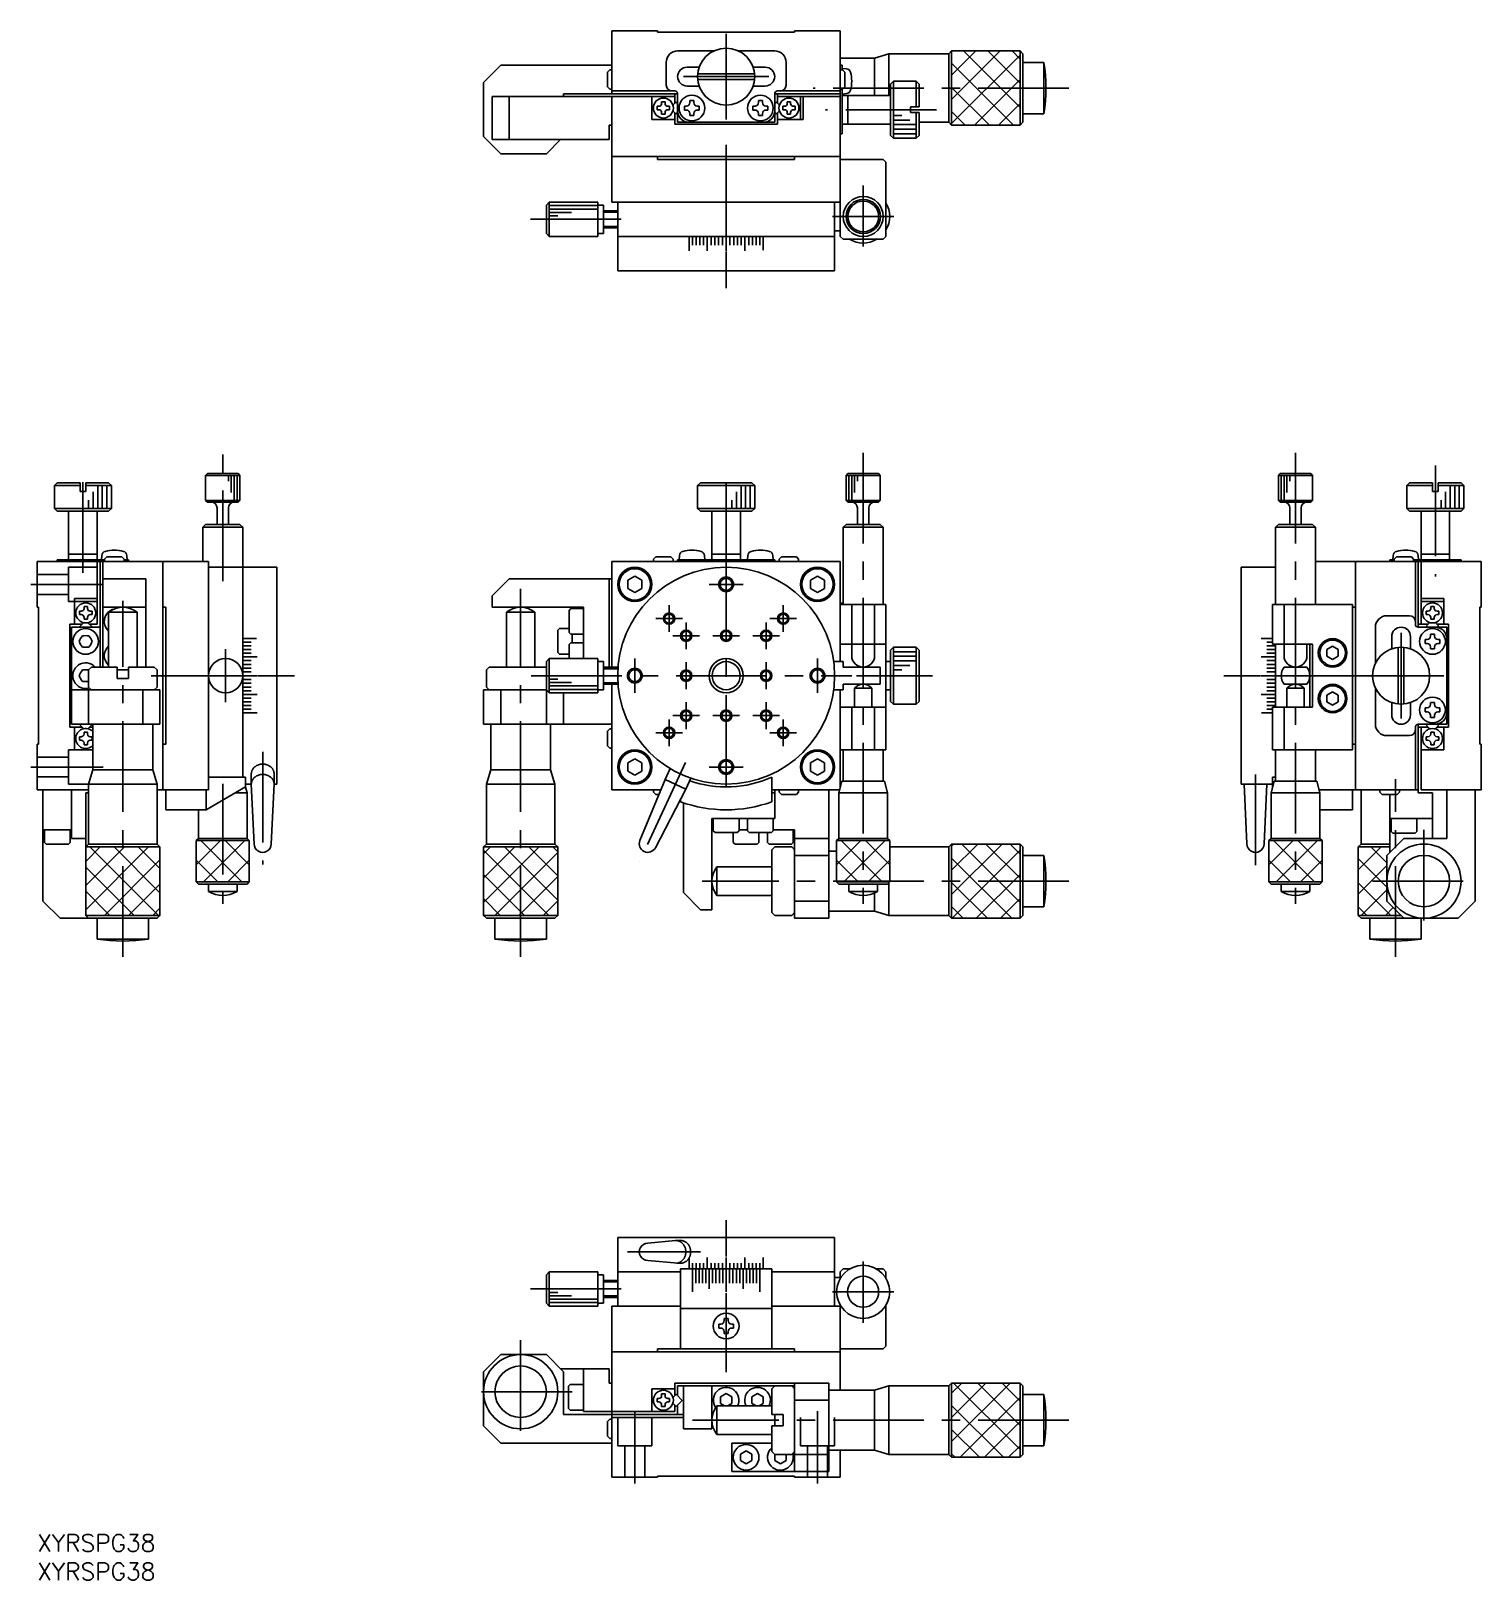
# Model space of a CAD drawing. Extents: x -1 to 253, y -8 to 263.
import ezdxf

# ---------------------------------------------------------------- set-up
doc = ezdxf.new("R2010")
doc.units = 0
doc.header["$LTSCALE"] = 0.5
doc.linetypes.add('CENTER', pattern=[50.8, 31.75, -6.35, 6.35, -6.35])
doc.linetypes.add('DASHED', pattern=[19.05, 12.7, -6.35])
for name, color, linetype in [('MSM_CENTER', 1, 'CENTER'), ('MSM_CONTINUOUS', 7, 'CONTINUOUS'), ('MSM_DASHED', 4, 'DASHED'), ('MSM_NARROW', 5, 'CONTINUOUS'), ('MSM_PART_NUMBER', 7, 'CONTINUOUS')]:
    doc.layers.add(name, color=color, linetype=linetype)
doc.styles.get("Standard").update_dxf_attribs({"font": 'txt.shx', "height": 3, "bigfont": 'bigfont.shx'})

# ---------------------------------------------------------------- blocks, each defined once
blk = doc.blocks.new('*U5')
at = {"layer": 'MSM_PART_NUMBER'}
blk.add_text('XYRSPG38', height=3, dxfattribs=at).set_placement((0, -3))
blk = doc.blocks.new('*U6')
at = {"layer": 'MSM_PART_NUMBER'}
blk.add_text('XYRSPG38', height=3, dxfattribs=at).set_placement((0, -8))

msp = doc.modelspace()

# ---------------------------------------------------------------- linework, layer by layer
at = {"layer": 'MSM_CENTER'}
for p, q in [((120.688971, 247.91585), (120.688968, 262.915852)), ((128.188971, 255.415883), (113.188969, 255.415854)), ((180.72218, 253.415872), (135.959689, 253.415872)), ((157.513314, 249.615885), (138.086068, 249.615882)), ((120.68897, 227.597353), (120.68897, 244.972525)), ((144.688981, 236.344962), (144.688981, 225.627664)), ((139.344479, 230.915861), (150.061777, 230.915861)), ((86.415682, 230.415861), (104.320874, 230.415861)), ((120.68897, 224.79709), (120.68897, 218.365255)), ((32.500012, 166.99943), (32.500012, 189.575103)), ((120.688962, 168.2457), (120.688961, 187.277)), ((144.688961, 189.485721), (144.688961, 110.472799)), ((220.429126, 189.485703), (220.429126, 110.472781)), ((244.929115, 187.277017), (244.929115, 167.84977)), ((8.000015, 168.497857), (8.000015, 186.037619)), ((120.688963, 172.45265), (120.688963, 128.452664)), ((11.557018, 166.452659), (-1.095983, 166.452659)), ((84.688949, 101.186692), (84.688953, 165.687369)), ((117.688966, 166.452646), (123.688969, 166.452646)), ((14.999985, 101.186692), (14.999985, 163.54769)), ((108.345864, 160.452656), (113.03206, 160.452656)), ((110.688963, 162.795756), (110.688963, 158.10956)), ((128.345863, 160.452656), (133.032059, 160.452656)), ((130.688962, 162.795756), (130.688962, 158.10956)), ((111.345861, 157.452647), (116.03206, 157.452647)), ((113.68896, 155.109547), (113.68896, 159.795747)), ((118.345869, 157.45265), (123.032069, 157.45265)), ((125.34586, 157.452647), (130.032059, 157.452647)), ((127.688959, 155.109547), (127.688959, 159.795747)), ((238.929116, 157.952675), (238.92914, 142.952673)), ((33.000012, 145.818822), (33.000012, 155.086496)), ((104.688961, 147.452651), (104.688961, 153.452653)), ((113.68896, 148.109554), (113.68896, 152.79575)), ((127.688959, 148.109551), (127.688959, 152.79575)), ((136.688974, 147.452648), (136.688974, 153.45265)), ((35.81852, 150.452656), (18.443348, 150.452656)), ((38.618783, 150.452656), (45.050618, 150.452656)), ((86.54505, 150.452657), (142.688956, 150.452657)), ((143.511379, 150.452657), (156.828548, 150.452657)), ((214.310355, 150.452648), (207.878519, 150.452648)), ((217.110617, 150.452648), (234.48579, 150.452648)), ((246.429144, 150.452674), (231.429142, 150.452674)), ((113.68896, 141.109548), (113.68896, 145.795747)), ((127.688959, 141.109548), (127.688959, 145.795747)), ((110.688963, 142.795757), (110.688963, 138.109561)), ((111.345861, 143.452645), (116.03206, 143.452645)), ((118.345869, 143.452645), (123.032065, 143.452645)), ((125.34586, 143.452645), (130.032059, 143.452645)), ((130.688962, 142.795757), (130.688962, 138.109561)), ((108.345864, 140.452657), (113.03206, 140.452657)), ((128.345863, 140.452657), (133.032059, 140.452657)), ((39.499618, 137.123071), (39.501568, 117.342589)), ((11.557018, 134.452658), (-1.095983, 134.452658)), ((113.594366, 135.238255), (105.542223, 117.970367)), ((117.688966, 134.452645), (123.688969, 134.452645)), ((213.429133, 117.268563), (213.429133, 133.133531)), ((32.500012, 131.513937), (32.500012, 110.472798)), ((237.929154, 101.186692), (237.929154, 132.293673)), ((242.929126, 123.452626), (242.929126, 105.452626)), ((180.72218, 114.452627), (116.491188, 114.452657)), ((233.929126, 114.452626), (251.929126, 114.452626)), ((120.688977, 48.686563), (120.688977, 55.050607)), ((103.398251, 49.499994), (116.204912, 49.499994)), ((144.688979, 37.070901), (144.688979, 47.788198)), ((86.41568, 43.000001), (104.005334, 43.000001)), ((120.688977, 42.254109), (120.688977, 28.443337)), ((139.344477, 42.500001), (150.061775, 42.500001)), ((84.688923, 34.000002), (84.688923, 16.000002)), ((93.688923, 25.000002), (75.688923, 25.000002)), ((104.688974, 21.557018), (104.688974, 8.904017)), ((180.722184, 20.000001), (114.797185, 20.000001)), ((136.688974, 21.557018), (136.688974, 8.904017))]:
    msp.add_line(p, q, dxfattribs=at)
at = {"layer": 'MSM_CONTINUOUS'}
for p, q in [((100.688939, 263.415865), (100.688941, 252.415867)), ((108.688975, 263.415865), (100.688975, 263.415865)), ((108.688975, 263.215865), (108.688975, 263.415853)), ((132.688968, 263.415868), (140.688968, 263.415868)), ((132.688968, 263.415868), (132.688968, 263.215868)), ((140.688968, 263.415868), (140.688973, 241.415869)), ((108.688972, 263.215868), (132.688968, 263.215868)), ((110.188972, 257.915865), (110.188972, 253.915867)), ((112.191474, 259.915866), (118.509555, 259.915866)), ((129.191473, 259.915866), (122.868391, 259.915866)), ((131.188974, 257.91587), (131.188974, 253.91587)), ((140.688969, 258.665873), (146.688981, 258.665873)), ((146.688981, 258.665873), (149.188982, 259.415871)), ((146.688981, 258.665873), (146.688981, 252.115854)), ((149.188982, 252.115854), (149.188982, 259.415871)), ((159.688983, 259.415871), (149.188982, 259.415871)), ((159.688982, 247.41587), (159.688983, 259.415871)), ((160.188985, 259.915871), (159.688983, 259.415871)), ((160.188985, 259.915871), (160.188982, 246.915872)), ((160.188985, 259.908308), (160.196548, 259.915871)), ((172.188983, 259.915871), (160.188985, 259.915871)), ((172.188983, 259.915871), (172.188983, 246.915872)), ((172.188983, 259.915871), (172.688984, 259.415871)), ((172.688984, 259.415871), (172.688984, 247.41587)), ((172.688984, 257.915871), (176.349566, 257.915871)), ((176.349566, 257.915871), (176.349566, 248.915872)), ((78.188983, 254.415868), (81.188986, 257.415865)), ((81.188988, 257.415865), (100.688974, 257.415862)), ((99.88892, 256.215865), (100.28892, 256.615865)), ((99.88892, 256.215865), (99.88892, 253.615865)), ((100.28892, 256.615865), (100.68892, 256.615865)), ((115.969003, 257.065876), (113.838996, 257.065876)), ((115.714029, 255.915861), (125.663908, 255.915876)), ((125.408943, 257.065876), (127.54397, 257.065876)), ((141.088967, 256.615868), (140.688967, 256.615868)), ((140.989021, 257.41587), (140.68897, 257.41587)), ((140.989021, 257.41587), (140.989021, 256.615868)), ((140.989021, 256.865882), (141.771003, 256.797461)), ((141.088967, 256.615868), (141.488967, 256.215868)), ((141.488967, 253.615868), (141.488967, 256.215868)), ((78.188983, 254.415868), (78.188983, 244.915867)), ((100.28892, 253.215865), (99.88892, 253.615865)), ((100.28892, 253.215865), (100.68892, 253.215865)), ((100.688941, 252.915867), (111.688972, 252.915867)), ((115.969003, 253.765859), (113.838996, 253.765859)), ((115.714034, 254.915861), (125.663907, 254.915876)), ((125.408943, 253.765887), (127.54397, 253.765887)), ((140.68897, 252.915872), (129.688969, 252.915872)), ((141.088967, 253.215868), (140.688967, 253.215868)), ((140.989021, 253.215868), (140.989021, 245.41587)), ((140.989021, 252.365883), (141.771003, 252.434303)), ((141.488967, 253.615868), (141.088967, 253.215868)), ((149.489024, 254.115885), (149.98902, 254.615885)), ((149.489024, 245.115882), (149.489024, 254.115885)), ((149.98902, 254.615885), (149.98902, 244.615884)), ((149.98902, 254.615885), (153.98902, 254.615885)), ((153.98902, 250.115882), (153.98902, 254.615885)), ((154.489022, 254.115885), (153.98902, 254.615885)), ((154.489022, 250.115882), (154.489022, 254.115885)), ((111.688972, 251.915865), (79.688975, 251.915865)), ((79.688975, 251.915865), (79.688975, 244.415856)), ((82.688974, 244.415857), (82.688974, 251.915865)), ((92.188983, 252.415867), (92.188983, 251.915865)), ((100.688966, 252.415864), (92.188983, 252.415867)), ((100.688941, 252.415867), (112.188972, 252.415867)), ((100.688974, 241.415864), (100.688957, 251.915865)), ((107.688957, 251.915865), (107.688957, 247.915866)), ((108.588965, 250.215841), (108.588965, 249.61584)), ((108.588965, 250.215841), (108.888964, 250.215841)), ((109.388964, 251.01584), (109.388964, 250.715841)), ((109.988965, 251.01584), (109.388964, 251.01584)), ((109.988965, 251.01584), (109.988965, 250.715841)), ((110.788964, 250.215841), (110.488965, 250.215841)), ((110.788964, 250.215841), (110.788964, 249.61584)), ((111.368816, 250.406347), (111.938972, 250.976502)), ((111.688972, 252.415836), (111.688972, 250.726502)), ((111.938972, 250.976502), (112.188972, 250.726502)), ((112.188972, 252.415867), (112.188972, 247.415866)), ((113.390974, 250.269868), (113.390974, 249.561867)), ((113.390974, 250.269868), (113.744973, 250.269868)), ((114.334973, 251.213867), (114.334973, 250.859868)), ((115.042974, 251.213867), (114.334973, 251.213867)), ((115.042974, 251.213867), (115.042974, 250.859868)), ((115.986973, 250.269868), (115.632974, 250.269868)), ((115.986973, 250.269868), (115.986973, 249.561867)), ((125.390974, 250.269865), (125.390974, 249.561864)), ((125.390974, 250.269865), (125.744973, 250.269865)), ((126.334973, 251.213864), (126.334973, 250.859865)), ((127.042974, 251.213864), (126.334973, 251.213864)), ((127.042974, 251.213864), (127.042974, 250.859865)), ((127.986973, 250.269865), (127.632974, 250.269865)), ((127.986973, 250.269865), (127.986973, 249.561864)), ((140.68897, 252.41587), (129.188973, 252.41587)), ((129.188973, 252.41587), (129.188973, 247.415872)), ((129.438973, 250.97657), (129.188973, 250.726567)), ((130.00914, 250.406402), (129.438973, 250.97657)), ((129.688973, 252.4159), (129.688973, 250.726568)), ((140.68897, 251.91587), (129.688973, 251.91587)), ((130.588977, 250.215844), (130.888976, 250.215844)), ((130.588977, 250.215844), (130.588977, 249.615843)), ((131.388975, 251.015844), (131.988976, 251.015844)), ((131.388975, 251.015844), (131.388976, 250.715845)), ((131.988976, 251.015844), (131.988977, 250.715845)), ((132.788976, 250.215845), (132.488977, 250.215845)), ((132.788976, 250.215845), (132.788976, 249.615844)), ((133.688972, 251.91587), (133.688972, 247.91587)), ((134.188983, 251.91587), (134.188983, 247.91587)), ((149.489024, 252.115854), (140.989021, 252.115852)), ((141.989023, 252.115852), (141.989023, 247.115851)), ((154.489022, 250.115882), (152.989022, 250.115882)), ((152.989022, 250.115882), (152.989022, 249.115882)), ((107.688957, 247.915866), (111.688972, 247.915866)), ((108.588965, 249.61584), (108.888964, 249.61584)), ((109.388964, 248.815841), (109.388964, 249.11584)), ((109.388964, 248.815841), (109.988965, 248.815841)), ((109.988965, 248.815841), (109.988965, 249.11584)), ((110.788964, 249.61584), (110.488965, 249.61584)), ((111.368814, 249.425325), (111.938972, 248.855168)), ((111.688972, 249.105168), (111.688972, 247.115862)), ((129.688973, 247.115867), (111.688972, 247.115862)), ((111.938972, 248.855168), (112.188972, 249.105168)), ((129.188973, 247.415872), (112.188972, 247.415866)), ((113.390974, 249.561867), (113.744973, 249.561867)), ((114.334973, 248.617868), (114.334973, 248.971867)), ((114.334973, 248.617868), (115.042974, 248.617868)), ((115.042974, 248.617868), (115.042974, 248.971867)), ((115.986973, 249.561867), (115.632974, 249.561867)), ((125.390974, 249.561864), (125.744973, 249.561864)), ((126.334973, 248.617865), (126.334973, 248.971864)), ((126.334973, 248.617865), (127.042974, 248.617865)), ((127.042974, 248.617865), (127.042974, 248.971864)), ((127.986973, 249.561864), (127.632974, 249.561864)), ((129.438973, 248.855232), (129.188973, 249.105233)), ((130.009114, 249.425373), (129.438973, 248.855232)), ((129.688973, 249.105232), (129.688973, 247.115867)), ((134.188983, 247.91587), (129.688973, 247.91587)), ((130.588977, 249.615843), (130.888976, 249.615843)), ((131.388976, 248.815845), (131.388976, 249.115844)), ((131.988977, 248.815845), (131.388976, 248.815845)), ((131.988977, 248.815845), (131.988977, 249.115844)), ((132.788976, 249.615844), (132.488977, 249.615844)), ((149.489024, 247.115854), (140.989021, 247.115851)), ((154.489022, 249.115882), (152.989022, 249.115882)), ((153.98902, 244.615884), (153.98902, 249.115882)), ((154.489022, 245.115882), (154.489022, 249.115882)), ((159.688982, 247.41587), (154.489022, 247.41587)), ((159.688982, 247.41587), (160.188982, 246.915872)), ((172.188983, 246.915872), (172.688984, 247.41587)), ((172.688984, 248.915872), (176.349566, 248.915872)), ((81.188983, 241.915864), (78.188983, 244.915867)), ((100.188973, 244.415863), (79.688975, 244.415856)), ((91.689039, 244.41586), (89.188981, 241.915802)), ((100.188973, 246.915863), (100.688941, 246.915863)), ((100.188973, 244.415863), (100.188973, 246.915863)), ((140.989021, 245.41587), (140.68897, 245.41587)), ((149.98902, 244.615884), (149.489024, 245.115882)), ((153.98902, 244.615884), (149.98902, 244.615884)), ((154.489022, 245.115882), (153.98902, 244.615884)), ((172.188983, 246.915872), (160.188982, 246.915872)), ((81.189046, 241.915802), (89.188981, 241.915802)), ((100.688974, 241.415864), (140.688973, 241.415869)), ((108.688974, 241.415864), (100.688974, 241.415864)), ((100.688974, 241.415864), (100.688974, 233.415867)), ((108.688974, 241.415868), (108.688974, 240.915864)), ((132.688972, 240.915864), (108.688974, 240.915864)), ((132.688972, 241.415868), (132.688972, 240.915864)), ((132.688972, 241.415864), (140.688972, 241.415864)), ((140.688972, 241.415864), (140.688972, 227.415865)), ((140.688972, 240.915861), (148.188981, 240.915861)), ((148.688981, 240.415858), (148.188981, 240.915861)), ((148.688981, 227.415865), (148.688981, 240.415858)), ((89.688975, 233.415864), (89.188987, 232.915861)), ((89.188987, 232.915861), (89.188987, 227.915865)), ((89.688975, 233.415864), (89.688975, 227.415865)), ((98.188977, 233.415864), (89.688975, 233.415864)), ((98.188977, 233.415864), (98.188977, 227.415865)), ((98.188977, 232.915861), (99.188971, 232.915861)), ((99.188971, 232.915861), (99.188971, 227.915865)), ((99.188971, 231.915861), (101.688971, 231.915861)), ((100.688974, 233.415867), (140.688972, 233.415864)), ((101.688971, 233.415867), (101.688971, 221.415862)), ((139.688978, 233.415864), (139.688978, 221.415862)), ((99.188971, 228.915861), (101.688971, 228.915861)), ((139.688978, 228.415861), (140.688972, 228.415861)), ((89.188987, 227.915865), (89.688975, 227.415865)), ((98.188977, 227.415865), (89.688975, 227.415865)), ((98.188977, 227.915865), (99.188971, 227.915865)), ((139.688978, 227.415865), (101.688971, 227.415865)), ((114.190593, 224.915864), (114.190593, 227.415865)), ((114.817653, 225.915864), (114.817653, 227.415865)), ((115.451866, 225.915864), (115.451866, 227.415865)), ((116.092459, 225.915864), (116.092459, 227.415865)), ((116.738653, 225.915864), (116.738653, 227.415865)), ((117.389659, 224.915864), (117.389659, 227.415865)), ((118.044685, 225.915864), (118.044685, 227.415865)), ((118.702933, 225.915864), (118.702933, 227.415865)), ((119.363601, 225.915864), (119.363601, 227.415865)), ((120.025883, 225.915864), (120.025883, 227.415865)), ((120.68897, 227.415865), (120.68897, 224.915864)), ((121.352064, 225.915864), (121.352064, 227.415865)), ((122.014346, 225.915864), (122.014346, 227.415865)), ((122.675013, 225.915864), (122.675013, 227.415865)), ((123.333261, 225.915864), (123.333261, 227.415865)), ((123.988288, 224.915864), (123.988288, 227.415865)), ((124.639294, 225.915864), (124.639294, 227.415865)), ((125.285488, 225.915864), (125.285488, 227.415865)), ((125.926081, 225.915864), (125.926081, 227.415865)), ((126.560288, 227.415865), (126.560288, 225.915864)), ((127.187354, 224.986037), (127.187354, 227.415865)), ((140.688972, 227.415865), (141.188975, 226.915861)), ((141.188975, 226.915861), (148.188981, 226.915861)), ((148.688981, 227.415865), (148.188981, 226.915861)), ((101.688971, 221.415862), (139.688978, 221.415862)), ((29.800099, 185.852695), (29.500099, 185.552695)), ((35.500099, 185.552695), (29.500099, 185.552695)), ((29.500099, 185.552695), (29.500099, 181.152695)), ((29.800099, 185.852695), (35.200099, 185.852695)), ((35.500099, 185.552695), (35.200099, 185.852695)), ((35.500099, 181.152695), (35.500099, 185.552695)), ((141.988961, 185.852696), (141.688961, 185.552696)), ((147.688961, 185.552696), (141.688961, 185.552696)), ((141.688961, 185.552696), (141.688961, 181.152696)), ((141.988961, 185.852696), (147.388961, 185.852696)), ((147.688961, 185.552696), (147.388961, 185.852696)), ((147.688961, 181.152696), (147.688961, 185.552696)), ((217.729126, 185.852678), (217.429126, 185.552678)), ((223.429126, 185.552678), (217.429126, 185.552678)), ((217.429126, 185.552678), (217.429126, 181.152678)), ((217.729126, 185.852678), (223.129126, 185.852678)), ((223.429126, 185.552678), (223.129126, 185.852678)), ((223.429126, 181.152678), (223.429126, 185.552678)), ((3.500023, 184.252648), (3.000023, 183.752648)), ((3.000023, 183.752648), (7.500032, 183.752648)), ((3.000023, 183.752648), (3.000023, 179.752649)), ((3.500023, 184.252648), (7.500032, 184.252648)), ((7.500032, 184.252648), (7.500032, 182.752648)), ((7.500032, 182.752648), (8.500032, 182.752648)), ((8.500032, 184.252648), (12.500032, 184.252648)), ((8.500032, 184.252648), (8.500032, 182.752648)), ((8.500032, 183.752648), (13.000033, 183.752648)), ((12.500032, 184.252648), (13.000033, 183.752648)), ((13.000024, 179.752649), (13.000033, 183.752648)), ((116.188955, 184.252647), (115.688953, 183.752647)), ((125.688956, 183.752647), (115.688953, 183.752647)), ((115.688958, 179.752648), (115.688953, 183.752647)), ((125.188954, 184.252647), (116.188955, 184.252647)), ((125.188954, 184.252647), (125.688956, 183.752647)), ((125.688956, 183.752647), (125.688956, 179.752648)), ((240.429115, 184.252724), (239.929114, 183.752724)), ((244.429118, 183.752724), (239.929114, 183.752724)), ((239.929114, 179.752724), (239.929114, 183.752724)), ((244.429118, 184.252724), (240.429115, 184.252724)), ((244.429118, 184.252724), (244.429118, 182.752724)), ((244.429118, 182.752724), (245.429118, 182.752724)), ((249.429118, 184.252724), (245.429118, 184.252724)), ((245.429118, 184.252724), (245.429118, 182.752724)), ((249.929115, 183.752724), (245.429118, 183.752724)), ((249.429118, 184.252724), (249.929115, 183.752724)), ((249.929115, 183.752724), (249.929115, 179.752724)), ((13.000024, 179.752649), (3.000023, 179.752649)), ((3.000023, 179.752649), (3.500023, 179.252647)), ((3.500023, 179.252647), (12.500024, 179.252647)), ((5.500015, 179.252647), (5.500015, 170.752648)), ((10.500015, 179.252647), (10.500015, 170.752648)), ((12.500024, 179.252647), (13.000024, 179.752649)), ((29.500099, 181.152695), (35.500099, 181.152695)), ((29.500099, 181.152695), (29.800099, 180.852695)), ((35.200099, 180.852695), (29.800099, 180.852695)), ((31.500099, 179.852695), (31.500099, 176.952695)), ((33.500099, 176.952695), (33.500099, 179.852695)), ((35.200099, 180.852695), (35.500099, 181.152695)), ((115.688958, 179.752648), (125.688956, 179.752648)), ((116.188956, 179.252646), (115.688958, 179.752648)), ((125.188954, 179.252646), (116.188956, 179.252646)), ((118.188965, 179.252646), (118.188965, 170.752647)), ((123.188964, 179.252646), (123.188964, 170.752647)), ((125.688956, 179.752648), (125.188954, 179.252646)), ((141.688961, 181.152696), (147.688961, 181.152696)), ((141.688961, 181.152696), (141.988961, 180.852696)), ((147.388961, 180.852696), (141.988961, 180.852696)), ((143.688961, 179.852696), (143.688961, 176.952715)), ((145.688961, 176.952715), (145.688961, 179.852696)), ((147.388961, 180.852696), (147.688961, 181.152696)), ((217.429126, 181.152678), (223.429126, 181.152678)), ((217.429126, 181.152678), (217.729126, 180.852678)), ((223.129126, 180.852678), (217.729126, 180.852678)), ((219.429126, 179.852678), (219.429126, 176.952678)), ((221.429126, 176.952678), (221.429126, 179.852678)), ((223.129126, 180.852678), (223.429126, 181.152678)), ((239.929114, 179.752724), (249.929115, 179.752724)), ((240.429115, 179.252726), (239.929114, 179.752724)), ((249.429118, 179.252726), (240.429115, 179.252726)), ((242.429145, 179.252726), (242.429145, 170.752723)), ((247.429146, 179.252726), (247.429146, 170.752723)), ((249.929115, 179.752724), (249.429118, 179.252726)), ((29.000012, 176.452695), (29.500009, 176.952695)), ((29.000012, 176.452695), (29.000012, 170.452658)), ((29.000015, 176.452689), (36.000009, 176.452689)), ((35.500015, 176.952695), (29.500009, 176.952695)), ((35.500015, 176.952695), (36.000009, 176.452695)), ((36.000009, 176.452695), (36.000009, 132.669238)), ((141.188962, 176.452696), (141.688958, 176.952696)), ((141.188962, 176.452696), (141.188962, 162.952694)), ((141.188965, 176.45269), (148.188958, 176.45269)), ((147.688964, 176.952696), (141.688958, 176.952696)), ((147.688964, 176.952696), (148.188958, 176.452696)), ((148.188958, 176.452696), (148.188958, 162.95269)), ((217.429123, 176.952678), (216.92913, 176.452678)), ((216.92913, 176.452678), (216.92913, 162.952666)), ((223.929123, 176.452672), (216.92913, 176.452672)), ((217.429123, 176.952678), (223.429129, 176.952678)), ((223.929126, 176.452678), (223.429129, 176.952678)), ((223.929126, 176.452678), (223.929126, 162.952666)), ((10.500015, 171.752646), (5.500015, 171.752646)), ((11.250023, 170.752676), (11.318444, 171.534689)), ((12.200005, 171.252638), (11.800005, 170.852638)), ((12.200005, 171.252638), (14.800005, 171.252637)), ((15.200005, 170.852637), (14.800005, 171.252637)), ((15.750025, 170.752676), (15.681611, 171.534628)), ((107.988953, 170.852679), (108.388953, 171.252679)), ((110.988953, 171.252679), (108.388953, 171.252679)), ((110.988953, 171.252679), (111.388953, 170.852679)), ((112.438844, 170.752647), (112.507262, 171.534627)), ((116.938843, 170.752647), (116.870432, 171.534627)), ((118.188965, 171.752645), (123.188964, 171.752645)), ((124.439087, 170.752647), (124.507494, 171.534627)), ((128.939087, 170.752647), (128.870664, 171.534627)), ((129.988962, 170.852663), (130.388962, 171.252663)), ((132.988962, 171.252663), (130.388962, 171.252663)), ((132.988962, 171.252663), (133.388962, 170.852663)), ((237.479117, 170.752723), (237.547536, 171.534705)), ((237.729129, 170.852653), (238.129129, 171.252653)), ((240.729129, 171.252654), (238.129129, 171.252653)), ((240.729129, 171.252654), (241.129129, 170.852654)), ((241.979114, 170.752723), (241.910694, 171.534705)), ((242.429145, 171.752725), (247.429146, 171.752725)), ((0, 162.452658), (0, 170.452658)), ((30.000009, 170.452658), (0, 170.452658)), ((3.500011, 170.752676), (11.800005, 170.752676)), ((3.500011, 170.752676), (3.500011, 170.452658)), ((10.500002, 170.452658), (10.500009, 159.452659)), ((11.000009, 170.452658), (10.999994, 151.952651)), ((11.500001, 170.452658), (11.500013, 151.952648)), ((11.800005, 170.852638), (11.800005, 170.452638)), ((15.200005, 170.852637), (15.200005, 170.452637)), ((15.200005, 170.752676), (16.000007, 170.752676)), ((16.000007, 170.752676), (16.000007, 170.452658)), ((21.999999, 130.452659), (22.000009, 170.452658)), ((22.000009, 162.452658), (22.000009, 170.452658)), ((30.000006, 130.45266), (30.000009, 170.452658)), ((30.000009, 169.452664), (42.000011, 169.452664)), ((42.000011, 131.452657), (42.000011, 169.452664)), ((100.688961, 170.452659), (140.688962, 170.452659)), ((100.688961, 170.452659), (100.688961, 151.952657)), ((107.988953, 170.852679), (107.988953, 170.452679)), ((111.388953, 170.852679), (111.388953, 170.452679)), ((112.188828, 170.752647), (129.188893, 170.752647)), ((112.188842, 170.752647), (112.188842, 170.452657)), ((129.188896, 170.752647), (129.188896, 170.452657)), ((129.188899, 170.752659), (129.188899, 170.45267)), ((129.988962, 170.852663), (129.988962, 170.452663)), ((133.388962, 170.852663), (133.388962, 170.452663)), ((140.688962, 170.452659), (140.688962, 152.952657)), ((216.92913, 169.452647), (210.929127, 169.452647)), ((210.929127, 131.45264), (210.929127, 169.452647)), ((230.929129, 170.452641), (223.929126, 170.452641)), ((252.92913, 170.452674), (230.929129, 170.452674)), ((230.929129, 170.452674), (230.929129, 130.452643)), ((236.929127, 170.752723), (237.729129, 170.752723)), ((236.929127, 170.752723), (236.929127, 170.452674)), ((237.729129, 170.852653), (237.729129, 170.452653)), ((241.129129, 170.852654), (241.129129, 170.452654)), ((241.129129, 170.752723), (249.429127, 170.752723)), ((241.429126, 170.452674), (241.429126, 159.452675)), ((241.929127, 170.452674), (241.929127, 158.952675)), ((242.429127, 170.452674), (242.429127, 159.452675)), ((249.429127, 170.752723), (249.429127, 170.452674)), ((252.92913, 162.452674), (252.92913, 170.452674)), ((19.000002, 167.452658), (11.500005, 167.452658)), ((19.000014, 151.952651), (19.000002, 167.452658)), ((79.688961, 164.452659), (82.68896, 167.452657)), ((100.68896, 167.452657), (82.68896, 167.452657)), ((100.18896, 167.452657), (100.188962, 151.952657)), ((104.688961, 167.896032), (103.438961, 167.174344)), ((103.438961, 167.174344), (103.438961, 165.730968)), ((103.438961, 165.730968), (104.688961, 165.009279)), ((105.938961, 167.174344), (104.688961, 167.896032)), ((104.688961, 165.009279), (105.938961, 165.730968)), ((105.938961, 165.730968), (105.938961, 167.174344)), ((136.688962, 167.896032), (135.438962, 167.174344)), ((135.438962, 167.174344), (135.438962, 165.730968)), ((135.438962, 165.730968), (136.688962, 165.009279)), ((137.938962, 167.174344), (136.688962, 167.896032)), ((136.688962, 165.009279), (137.938962, 165.730968)), ((137.938962, 165.730968), (137.938962, 167.174344)), ((6.499971, 163.952655), (10.500002, 163.952655)), ((6.500006, 163.952655), (6.500001, 159.452659)), ((6.500009, 163.452658), (10.500002, 163.452658)), ((79.688961, 164.452659), (79.688961, 162.45265)), ((141.088967, 163.152689), (140.688967, 163.152689)), ((140.689015, 162.95269), (148.688967, 162.952687)), ((141.188962, 163.052694), (141.088967, 163.152689)), ((142.688961, 153.952657), (142.688961, 162.952684)), ((146.688968, 155.95265), (146.688968, 162.952684)), ((148.688967, 137.452611), (148.688967, 162.952687)), ((216.429127, 162.952666), (216.429127, 155.952598)), ((230.429126, 162.952666), (216.429127, 162.952666)), ((218.429126, 153.952598), (218.429126, 162.952666)), ((230.429126, 137.452599), (230.429126, 162.952666)), ((242.429127, 163.952687), (246.429127, 163.952687)), ((242.429127, 163.452674), (246.429127, 163.452674)), ((246.429127, 163.952687), (246.429127, 159.452675)), ((0, 162.452658), (0.2, 162.452658)), ((0.2, 138.452659), (0.2, 162.452656)), ((7.400009, 161.752634), (7.400009, 161.152633)), ((7.400009, 161.752634), (7.700008, 161.752634)), ((7.400009, 161.152633), (7.700008, 161.152633)), ((8.800009, 162.552633), (8.200008, 162.552633)), ((8.200008, 162.552633), (8.200008, 162.252634)), ((8.200008, 160.352634), (8.200008, 160.652633)), ((8.200008, 160.352634), (8.800009, 160.352634)), ((8.800009, 162.552633), (8.800009, 162.252634)), ((8.800009, 160.352634), (8.800009, 160.652633)), ((9.600008, 161.752634), (9.300009, 161.752634)), ((9.600008, 161.152633), (9.300009, 161.152633)), ((9.600008, 161.752634), (9.600008, 161.152633)), ((19.000007, 162.452651), (11.50001, 162.452651)), ((12.499976, 161.57515), (12.499976, 151.952651)), ((12.499993, 161.57515), (17.5, 161.57515)), ((17.499994, 161.57515), (17.499994, 151.952651)), ((22.000005, 162.452658), (22.500009, 162.452658)), ((22.500009, 162.452658), (22.500009, 138.45266)), ((95.688965, 162.45265), (79.688961, 162.45265)), ((87.188947, 161.575155), (82.188933, 161.575155)), ((82.188933, 161.575155), (82.188938, 151.95265)), ((87.188947, 161.575155), (87.188947, 151.95265)), ((93.18897, 161.902661), (93.488957, 162.20265)), ((93.18897, 158.002639), (93.18897, 161.902661)), ((93.488957, 162.20265), (95.688971, 162.20265)), ((95.688965, 153.45266), (95.688965, 162.45265)), ((230.929133, 162.452641), (230.429129, 162.452641)), ((236.429127, 160.952676), (240.429129, 160.952676)), ((243.329135, 161.75265), (243.329135, 161.152649)), ((243.329135, 161.75265), (243.629134, 161.75265)), ((243.329135, 161.152649), (243.629134, 161.152649)), ((244.729135, 162.552649), (244.129134, 162.552649)), ((244.129134, 162.552649), (244.129134, 162.25265)), ((244.129134, 160.35265), (244.129134, 160.652649)), ((244.129134, 160.35265), (244.729135, 160.35265)), ((244.729135, 162.552649), (244.729135, 162.25265)), ((244.729135, 160.35265), (244.729135, 160.652649)), ((245.529134, 161.75265), (245.229135, 161.75265)), ((245.529134, 161.152649), (245.229135, 161.152649)), ((245.529134, 161.75265), (245.529134, 161.152649)), ((252.72913, 162.452675), (252.929117, 162.452674)), ((252.72913, 162.452673), (252.72913, 138.452676)), ((5.699999, 159.452659), (5.699974, 141.452658)), ((7.839317, 159.452659), (5.699999, 159.452659)), ((5.999987, 158.95266), (5.999987, 141.95265)), ((5.999987, 158.95266), (11.000001, 158.95266)), ((8.129057, 159.7424), (7.439328, 159.052665)), ((7.439328, 159.052665), (7.539332, 158.95266)), ((8.870929, 159.742394), (9.560658, 159.052665)), ((10.500009, 159.452659), (9.160664, 159.452659)), ((9.560658, 159.052665), (9.460652, 158.95266)), ((91.188867, 158.402671), (91.488855, 158.702659)), ((91.18897, 154.50254), (91.18897, 158.402774)), ((91.488855, 158.702659), (93.18897, 158.702659)), ((93.18897, 158.002639), (93.488957, 157.702651)), ((93.488957, 157.702651), (95.688971, 157.702651)), ((93.688965, 157.702651), (93.688965, 156.202656)), ((234.429128, 158.952675), (234.429128, 152.632093)), ((241.929097, 159.452675), (243.618429, 159.452675)), ((241.929129, 158.952675), (246.929127, 158.952675)), ((243.938568, 159.772814), (243.368428, 159.202675)), ((243.368428, 159.202675), (243.618431, 158.952675)), ((244.075129, 157.750676), (244.78313, 157.750676)), ((244.075129, 157.750676), (244.075129, 157.396677)), ((244.78313, 157.750676), (244.78313, 157.396677)), ((244.919644, 159.772798), (245.489765, 159.202675)), ((245.489765, 159.202675), (245.239764, 158.952675)), ((245.239765, 159.452675), (247.229131, 159.452675)), ((246.929127, 158.952676), (246.929127, 141.952674)), ((247.229131, 159.452675), (247.229131, 141.452674)), ((38.429836, 156.95104), (36.000008, 156.95104)), ((36.000008, 156.323974), (37.500009, 156.323974)), ((37.500009, 155.689767), (36.000008, 155.689767)), ((37.500009, 155.049174), (36.000008, 155.049174)), ((93.188867, 155.902663), (93.488855, 156.202651)), ((93.18897, 153.45266), (93.18897, 155.902768)), ((93.488855, 156.202656), (95.688965, 156.202656)), ((140.688962, 155.952656), (148.688961, 155.952656)), ((146.688961, 153.952657), (146.688961, 155.952656)), ((149.988952, 155.452659), (149.488953, 154.952658)), ((149.488953, 154.952658), (149.488953, 145.952658)), ((149.988952, 145.452658), (149.988952, 155.452659)), ((153.988951, 155.452659), (149.988952, 155.452659)), ((153.988951, 155.452659), (153.988951, 145.452658)), ((154.488951, 154.952658), (153.988951, 155.452659)), ((154.488951, 154.952658), (154.488951, 145.952658)), ((214.429129, 156.951026), (216.429126, 156.951026)), ((215.429129, 156.323966), (216.429127, 156.323966)), ((215.429129, 155.689753), (216.92913, 155.689753)), ((215.429129, 155.04916), (216.92913, 155.04916)), ((216.429127, 155.952598), (223.429126, 155.952598)), ((216.92913, 155.952598), (216.92913, 144.952598)), ((222.429126, 153.952598), (222.429126, 155.952598)), ((222.929132, 144.952598), (222.929129, 155.952598)), ((223.429126, 155.952598), (223.429126, 144.952598)), ((226.929126, 155.607298), (225.929126, 155.02995)), ((225.929126, 155.02995), (225.929126, 153.875246)), ((227.929126, 155.02995), (226.929126, 155.607298)), ((227.929126, 153.875246), (227.929126, 155.02995)), ((237.279119, 155.172645), (237.279119, 157.307672)), ((238.42912, 155.42761), (238.429136, 145.477737)), ((239.42912, 155.427615), (239.429136, 145.477736)), ((240.579109, 155.172645), (240.579109, 157.307672)), ((243.13113, 156.806677), (243.13113, 156.098676)), ((243.13113, 156.806677), (243.485129, 156.806677)), ((243.13113, 156.098676), (243.485129, 156.098676)), ((244.075129, 155.154677), (244.075129, 155.508676)), ((244.075129, 155.154677), (244.78313, 155.154677)), ((244.78313, 155.154677), (244.78313, 155.508676)), ((245.727129, 156.806677), (245.37313, 156.806677)), ((245.727129, 156.098676), (245.37313, 156.098676)), ((245.727129, 156.098676), (245.727129, 156.806677)), ((37.500009, 154.40298), (36.000008, 154.40298)), ((38.500009, 153.751974), (36.000008, 153.751974)), ((37.500009, 153.096947), (36.000008, 153.096947)), ((37.500009, 152.4387), (36.000008, 152.4387)), ((89.688959, 153.45266), (89.188971, 152.952657)), ((89.188971, 152.952657), (89.188971, 147.952661)), ((89.688959, 153.45266), (89.688959, 147.452661)), ((98.188961, 153.45266), (89.688959, 153.45266)), ((91.188867, 154.502644), (91.488855, 154.202656)), ((91.488855, 154.202656), (93.18897, 154.202656)), ((98.188961, 153.452657), (98.188961, 147.452657)), ((98.188961, 152.952657), (99.188961, 152.952657)), ((99.188961, 152.952657), (99.188961, 147.952657)), ((141.188962, 152.952657), (139.523772, 152.952657)), ((141.188962, 152.952657), (141.188962, 151.952657)), ((149.488953, 152.95266), (148.688967, 152.95266)), ((214.429129, 153.75196), (216.92913, 153.75196)), ((215.429129, 154.402966), (216.92913, 154.402966)), ((215.429129, 153.096933), (216.92913, 153.096933)), ((215.429129, 152.438686), (216.92913, 152.438686)), ((225.929126, 153.875246), (226.929126, 153.297897)), ((226.929126, 153.297897), (227.929126, 153.875246)), ((8.999985, 151.452651), (9.499985, 151.952651)), ((8.999985, 148.452712), (8.999985, 151.452651)), ((13.999985, 151.952651), (9.499985, 151.952651)), ((13.999985, 151.952658), (13.999985, 149.952658)), ((15.999985, 151.452658), (13.999985, 151.452658)), ((15.999985, 149.952658), (13.999985, 149.952658)), ((15.999985, 151.952658), (15.999985, 149.952658)), ((20.499986, 151.952651), (15.999985, 151.952651)), ((20.499986, 151.952651), (20.999986, 151.452651)), ((20.999986, 151.452651), (20.999986, 148.452712)), ((37.500009, 151.778032), (36.000008, 151.778032)), ((37.500009, 151.11575), (36.000008, 151.11575)), ((36.000008, 150.452656), (38.500009, 150.452656)), ((37.500009, 149.789569), (36.000008, 149.789569)), ((79.188952, 151.95265), (78.688954, 151.45265)), ((78.688954, 151.45265), (78.688954, 148.452711)), ((89.188971, 151.95265), (79.188952, 151.95265)), ((99.188961, 151.952657), (101.748273, 151.952657)), ((147.688964, 151.952657), (141.188962, 151.952657)), ((147.688964, 151.952657), (147.688964, 148.952657)), ((216.92913, 150.452648), (214.429129, 150.452648)), ((215.429129, 151.778018), (216.92913, 151.778018)), ((215.429129, 151.115736), (216.92913, 151.115736)), ((215.429129, 149.789555), (216.92913, 149.789555)), ((218.429123, 151.952639), (222.429129, 151.952639)), ((5.999987, 147.952667), (21.499986, 147.952651)), ((9.499985, 147.952711), (8.999985, 148.452712)), ((8.999987, 147.952664), (8.999987, 141.95265)), ((18.499986, 147.952683), (18.499986, 141.95265)), ((20.999986, 148.452712), (20.499986, 147.952711)), ((21.499986, 147.952683), (21.499986, 141.95265)), ((37.500009, 149.127287), (36.000008, 149.127287)), ((37.500009, 148.466619), (36.000008, 148.466619)), ((37.500009, 147.808372), (36.000008, 147.808372)), ((38.500009, 147.153345), (36.000008, 147.153345)), ((78.188951, 147.95271), (89.188971, 147.95271)), ((78.189041, 141.952657), (78.188951, 147.95271)), ((78.688954, 148.452711), (79.188952, 147.95271)), ((81.189041, 141.952702), (81.188951, 147.952755)), ((89.188964, 141.95266), (89.188969, 147.952713)), ((89.188971, 147.952661), (89.688959, 147.452661)), ((98.188961, 147.452661), (89.688959, 147.452661)), ((92.188964, 141.952657), (92.188969, 147.452661)), ((99.188961, 147.952657), (98.188961, 147.952657)), ((99.188973, 148.952657), (101.748273, 148.952657)), ((100.688961, 130.452658), (100.688961, 148.952657)), ((139.523772, 147.952657), (141.188962, 147.952657)), ((140.688962, 130.885687), (140.688962, 147.952657)), ((141.188962, 147.952657), (141.188962, 148.952657)), ((147.688964, 148.952657), (141.188962, 148.952657)), ((143.188961, 148.275529), (146.188958, 148.275532)), ((143.188961, 148.275532), (143.188961, 144.952657)), ((146.188958, 148.275532), (146.188958, 144.952657)), ((149.488953, 147.952658), (148.688967, 147.952658)), ((214.429129, 147.153331), (216.92913, 147.153331)), ((215.429129, 149.127273), (216.92913, 149.127273)), ((215.429129, 148.466605), (216.92913, 148.466605)), ((215.429129, 147.808358), (216.92913, 147.808358)), ((218.429133, 148.952636), (222.42912, 148.952636)), ((218.929126, 148.275474), (218.929126, 144.952598)), ((218.929126, 148.27547), (221.929123, 148.275473)), ((221.929123, 148.275474), (221.929123, 144.952598)), ((226.929126, 147.607299), (225.929126, 147.029947)), ((225.929126, 147.029947), (225.929126, 145.87525)), ((227.929126, 147.029947), (226.929126, 147.607299)), ((227.929126, 145.87525), (227.929126, 147.029947)), ((234.429128, 141.952674), (234.429128, 148.273258)), ((37.500009, 146.502339), (36.000008, 146.502339)), ((37.500009, 145.856145), (36.000008, 145.856145)), ((37.500009, 145.215552), (36.000008, 145.215552)), ((37.500009, 144.581339), (36.000008, 144.581339)), ((38.500009, 143.954279), (36.000008, 143.954279)), ((140.688962, 144.952657), (148.688961, 144.952657)), ((142.688961, 137.452607), (142.688961, 144.952651)), ((146.688968, 137.452607), (146.688968, 144.952657)), ((149.488953, 145.952658), (149.988952, 145.452658)), ((149.988952, 145.452658), (153.988951, 145.452658)), ((154.488951, 145.952658), (153.988951, 145.452658)), ((214.499301, 143.954265), (216.429126, 143.954265)), ((215.429129, 146.502325), (216.92913, 146.502325)), ((215.429129, 145.856131), (216.92913, 145.856131)), ((215.429129, 145.215538), (216.92913, 145.215538)), ((216.429127, 144.581331), (215.429129, 144.581331)), ((216.429127, 144.952598), (223.429126, 144.952598)), ((216.429127, 137.452599), (216.429127, 144.952598)), ((218.429126, 137.452599), (218.429126, 144.952598)), ((225.929126, 145.87525), (226.929126, 145.297898)), ((226.929126, 145.297898), (227.929126, 145.87525)), ((237.279119, 145.732705), (237.279119, 143.602698)), ((240.579137, 145.732705), (240.579137, 143.602698)), ((243.131127, 144.806677), (243.485126, 144.806677)), ((243.131127, 144.806677), (243.131127, 144.098676)), ((243.131127, 144.098676), (243.485126, 144.098676)), ((244.075126, 145.750676), (244.783127, 145.750676)), ((244.075126, 145.750676), (244.075126, 145.396677)), ((244.783127, 145.750676), (244.783127, 145.396677)), ((245.727126, 144.806677), (245.373127, 144.806677)), ((245.727126, 144.098676), (245.373127, 144.098676)), ((245.727126, 144.098676), (245.727126, 144.806677)), ((7.858523, 141.452658), (5.699974, 141.452658)), ((5.999987, 141.95265), (21.499986, 141.95265)), ((6.499974, 137.452658), (6.499978, 141.452658)), ((8.14493, 141.166236), (7.358522, 141.95265)), ((8.886588, 141.159393), (9.679846, 141.95265)), ((9.179832, 141.452658), (9.749985, 141.452656)), ((9.749985, 133.952651), (9.749985, 141.95265)), ((20.249985, 141.95265), (20.249985, 133.952651)), ((78.189041, 141.952657), (100.688965, 141.952657)), ((79.43895, 141.952657), (79.43895, 133.952659)), ((89.938945, 133.952659), (89.938945, 141.952657)), ((99.888965, 140.752672), (100.288965, 141.152672)), ((100.288965, 141.152672), (100.688965, 141.152672)), ((241.429126, 130.452643), (241.429126, 141.484865)), ((246.929127, 141.952674), (241.929126, 141.952677)), ((241.929127, 129.952675), (241.929127, 141.952677)), ((241.929157, 141.452674), (243.61849, 141.452674)), ((242.429127, 141.452674), (242.429127, 130.452664)), ((243.36849, 141.702674), (243.618492, 141.952676)), ((243.938668, 141.132497), (243.36849, 141.702674)), ((244.075126, 143.154677), (244.075126, 143.508676)), ((244.075126, 143.154677), (244.783127, 143.154677)), ((244.783127, 143.154677), (244.783127, 143.508676)), ((244.919637, 141.132486), (245.489826, 141.702674)), ((245.489826, 141.702674), (245.239823, 141.952676)), ((245.239825, 141.452674), (247.229131, 141.452674)), ((246.429127, 137.452659), (246.429127, 141.452674)), ((0, 138.452659), (0, 130.452659)), ((0.2, 138.452659), (0.000012, 138.452659)), ((7.399982, 139.752633), (7.399982, 139.152632)), ((7.399982, 139.752633), (7.699981, 139.752633)), ((7.399982, 139.152632), (7.699981, 139.152632)), ((8.799982, 140.552632), (8.199981, 140.552632)), ((8.199981, 140.552632), (8.199981, 140.252633)), ((8.199981, 138.352633), (8.199981, 138.652632)), ((8.799982, 140.552632), (8.799982, 140.252633)), ((8.799982, 138.352633), (8.799982, 138.652632)), ((9.599981, 139.752633), (9.299982, 139.752633)), ((9.599981, 139.152632), (9.299982, 139.152632)), ((9.599981, 139.752633), (9.599981, 139.152632)), ((22.000005, 138.45266), (22.500009, 138.45266)), ((22.000009, 138.45266), (22.000009, 130.45266)), ((99.888965, 140.752672), (99.888965, 138.152672)), ((230.929133, 138.452643), (230.429129, 138.452643)), ((236.429127, 139.952674), (240.429126, 139.952674)), ((243.329135, 139.752634), (243.329135, 139.152633)), ((243.329135, 139.752634), (243.629134, 139.752634)), ((243.329135, 139.152633), (243.629134, 139.152633)), ((244.729135, 140.552633), (244.129134, 140.552633)), ((244.129134, 140.552633), (244.129134, 140.252634)), ((244.129134, 138.352634), (244.129134, 138.652633)), ((244.729135, 140.552633), (244.729135, 140.252634)), ((244.729135, 138.352634), (244.729135, 138.652633)), ((245.529134, 139.752634), (245.229135, 139.752634)), ((245.529134, 139.152633), (245.229135, 139.152633)), ((245.529134, 139.752634), (245.529134, 139.152633)), ((252.92913, 138.452676), (252.72913, 138.452676)), ((252.92913, 138.452676), (252.92913, 130.452676)), ((6.499974, 137.452658), (9.749985, 137.452658)), ((8.199981, 138.352633), (8.799982, 138.352633)), ((100.288965, 137.752672), (99.888965, 138.152672)), ((100.288965, 137.752672), (100.688965, 137.752672)), ((104.688961, 135.896034), (103.438961, 135.174346)), ((105.938961, 135.174346), (104.688961, 135.896034)), ((136.688962, 135.896034), (135.438962, 135.174346)), ((137.938962, 135.174346), (136.688962, 135.896034)), ((140.689015, 137.452617), (148.688967, 137.452617)), ((141.188962, 137.452654), (141.188962, 131.952658)), ((148.188958, 131.952658), (148.188958, 137.452617)), ((216.429127, 137.452599), (230.429126, 137.452599)), ((216.929126, 137.452636), (216.929126, 131.95264)), ((223.929123, 131.95264), (223.929123, 137.452599)), ((242.429127, 137.452659), (246.429127, 137.452659)), ((244.129134, 138.352634), (244.729135, 138.352634)), ((9.749985, 133.952651), (8.999985, 131.452652)), ((20.249985, 133.952651), (9.749985, 133.952651)), ((20.249985, 133.952651), (20.999986, 131.452652)), ((37.501906, 133.308366), (37.500002, 133.232815)), ((37.500002, 133.232815), (37.500353, 131.452657)), ((37.507613, 133.383773), (37.501906, 133.308366)), ((37.517112, 133.458893), (37.507613, 133.383773)), ((37.530387, 133.533583), (37.517112, 133.458893)), ((37.54741, 133.6077), (37.530387, 133.533583)), ((37.568151, 133.681103), (37.54741, 133.6077)), ((37.592568, 133.753653), (37.568151, 133.681103)), ((37.620617, 133.825212), (37.592568, 133.753653)), ((37.652243, 133.895642), (37.620617, 133.825212)), ((37.687387, 133.964812), (37.652243, 133.895642)), ((37.725981, 134.032588), (37.687387, 133.964812)), ((37.767951, 134.098841), (37.725981, 134.032588)), ((37.813219, 134.163446), (37.767951, 134.098841)), ((37.861698, 134.226279), (37.813219, 134.163446)), ((37.913296, 134.287221), (37.861698, 134.226279)), ((37.967913, 134.346156), (37.913296, 134.287221)), ((38.025448, 134.402972), (37.967913, 134.346156)), ((38.085789, 134.457561), (38.025448, 134.402972)), ((38.148822, 134.509818), (38.085789, 134.457561)), ((38.214427, 134.559644), (38.148822, 134.509818)), ((38.282479, 134.606944), (38.214427, 134.559644)), ((38.352849, 134.651629), (38.282479, 134.606944)), ((38.425403, 134.693613), (38.352849, 134.651629)), ((38.500002, 134.732816), (38.425403, 134.693613)), ((38.576505, 134.769164), (38.500002, 134.732816)), ((38.654766, 134.802587), (38.576505, 134.769164)), ((38.734635, 134.833022), (38.654766, 134.802587)), ((38.734635, 133.020398), (38.654766, 132.989963)), ((38.815962, 134.860411), (38.734635, 134.833022)), ((38.815962, 133.047788), (38.734635, 133.020398)), ((38.898591, 134.884702), (38.815962, 134.860411)), ((38.898591, 133.072078), (38.815962, 133.047788)), ((38.982364, 134.905849), (38.898591, 134.884702)), ((38.982364, 133.093225), (38.898591, 133.072078)), ((39.067123, 134.92381), (38.982364, 134.905849)), ((39.067123, 133.111187), (38.982364, 133.093225)), ((39.152706, 134.938553), (39.067123, 134.92381)), ((39.152706, 133.125929), (39.067123, 133.111187)), ((39.23895, 134.950049), (39.152706, 134.938553)), ((39.23895, 133.137425), (39.152706, 133.125929)), ((39.325691, 134.958276), (39.23895, 134.950049)), ((39.325691, 133.145652), (39.23895, 133.137425)), ((39.412763, 134.963218), (39.325691, 134.958276)), ((39.412763, 133.150595), (39.325691, 133.145652)), ((39.500002, 134.964867), (39.412763, 134.963218)), ((39.500002, 133.152243), (39.412763, 133.150595)), ((39.587241, 134.963218), (39.500002, 134.964867)), ((39.587241, 133.150595), (39.500002, 133.152243)), ((39.674314, 134.958276), (39.587241, 134.963218)), ((39.674314, 133.145652), (39.587241, 133.150595)), ((39.761054, 134.950049), (39.674314, 134.958276)), ((39.761054, 133.137425), (39.674314, 133.145652)), ((39.847298, 134.938553), (39.761054, 134.950049)), ((39.847298, 133.125929), (39.761054, 133.137425)), ((39.932881, 134.92381), (39.847298, 134.938553)), ((39.932881, 133.111187), (39.847298, 133.125929)), ((40.01764, 134.905849), (39.932881, 134.92381)), ((40.01764, 133.093225), (39.932881, 133.111187)), ((40.101414, 134.884702), (40.01764, 134.905849)), ((40.101414, 133.072078), (40.01764, 133.093225)), ((40.184042, 134.860411), (40.101414, 134.884702)), ((40.184042, 133.047788), (40.101414, 133.072078)), ((40.265369, 134.833022), (40.184042, 134.860411)), ((40.265369, 133.020398), (40.184042, 133.047788)), ((40.345239, 134.802587), (40.265369, 134.833022)), ((40.345239, 132.989963), (40.265369, 133.020398)), ((40.423499, 134.769164), (40.345239, 134.802587)), ((40.500002, 134.732816), (40.423499, 134.769164)), ((40.574601, 134.693613), (40.500002, 134.732816)), ((40.647155, 134.651629), (40.574601, 134.693613)), ((40.717525, 134.606944), (40.647155, 134.651629)), ((40.785577, 134.559644), (40.717525, 134.606944)), ((40.851182, 134.509818), (40.785577, 134.559644)), ((40.914216, 134.457561), (40.851182, 134.509818)), ((40.974557, 134.402972), (40.914216, 134.457561)), ((41.032091, 134.346156), (40.974557, 134.402972)), ((41.086709, 134.287221), (41.032091, 134.346156)), ((41.138306, 134.226279), (41.086709, 134.287221)), ((41.186785, 134.163446), (41.138306, 134.226279)), ((41.232053, 134.098841), (41.186785, 134.163446)), ((41.274024, 134.032588), (41.232053, 134.098841)), ((41.312618, 133.964812), (41.274024, 134.032588)), ((41.347761, 133.895642), (41.312618, 133.964812)), ((41.379387, 133.825212), (41.347761, 133.895642)), ((41.407436, 133.753653), (41.379387, 133.825212)), ((41.431854, 133.681103), (41.407436, 133.753653)), ((41.452594, 133.6077), (41.431854, 133.681103)), ((41.469617, 133.533583), (41.452594, 133.6077)), ((41.482892, 133.458893), (41.469617, 133.533583)), ((41.492391, 133.383773), (41.482892, 133.458893)), ((41.498098, 133.308366), (41.492391, 133.383773)), ((41.500002, 133.232815), (41.498098, 133.308366)), ((41.500002, 133.232815), (41.500002, 131.420191)), ((79.43895, 133.952659), (78.688944, 131.452658)), ((79.43895, 133.952659), (89.938945, 133.952659)), ((89.938945, 133.952659), (90.688947, 131.452658)), ((103.438961, 135.174346), (103.438961, 133.73097)), ((103.438961, 133.73097), (104.688961, 133.009281)), ((104.688961, 133.009281), (105.938961, 133.73097)), ((105.938961, 133.73097), (105.938961, 135.174346)), ((110.001362, 132.265429), (110.89121, 134.173714)), ((135.438962, 135.174346), (135.438962, 133.73097)), ((135.438962, 133.73097), (136.688962, 133.009281)), ((136.688962, 133.009281), (137.938962, 133.73097)), ((137.938962, 133.73097), (137.938962, 135.174346)), ((0, 130.452659), (8.999985, 130.452659)), ((1.000012, 110.952672), (1.000012, 130.452659)), ((6.00001, 130.452652), (6.00001, 121.952669)), ((20.999986, 131.452652), (8.999985, 131.452652)), ((8.999985, 120.95265), (8.999985, 131.452652)), ((20.999986, 120.95265), (20.999986, 131.452652)), ((21.999999, 130.452659), (20.999986, 130.452659)), ((22.000009, 130.45266), (30.000006, 130.45266)), ((22.500012, 126.95266), (22.500012, 130.45266)), ((36.500012, 130.952663), (29.600013, 126.95266)), ((29.600013, 126.95266), (29.600013, 130.45266)), ((36.500012, 132.669238), (30.000006, 132.669238)), ((36.484481, 130.94366), (36.75001, 129.952694)), ((36.500012, 130.952663), (36.500012, 132.669238)), ((36.500012, 131.452657), (37.500124, 131.452657)), ((37.501906, 131.495742), (37.500002, 131.420191)), ((38.000012, 120.997653), (37.500002, 131.420191)), ((37.507613, 131.571149), (37.501906, 131.495742)), ((37.517112, 131.646269), (37.507613, 131.571149)), ((37.530387, 131.720959), (37.517112, 131.646269)), ((37.54741, 131.795076), (37.530387, 131.720959)), ((37.568151, 131.868479), (37.54741, 131.795076)), ((37.592568, 131.941029), (37.568151, 131.868479)), ((37.620617, 132.012588), (37.592568, 131.941029)), ((37.652243, 132.083019), (37.620617, 132.012588)), ((37.687387, 132.152188), (37.652243, 132.083019)), ((37.725981, 132.219964), (37.687387, 132.152188)), ((37.767951, 132.286217), (37.725981, 132.219964)), ((37.813219, 132.350822), (37.767951, 132.286217)), ((37.861698, 132.413655), (37.813219, 132.350822)), ((37.913296, 132.474597), (37.861698, 132.413655)), ((37.967913, 132.533533), (37.913296, 132.474597)), ((38.025448, 132.590348), (37.967913, 132.533533)), ((38.085789, 132.644937), (38.025448, 132.590348)), ((38.148822, 132.697194), (38.085789, 132.644937)), ((38.214427, 132.74702), (38.148822, 132.697194)), ((38.282479, 132.79432), (38.214427, 132.74702)), ((38.352849, 132.839005), (38.282479, 132.79432)), ((38.425403, 132.880989), (38.352849, 132.839005)), ((38.500002, 132.920192), (38.425403, 132.880989)), ((38.576505, 132.95654), (38.500002, 132.920192)), ((38.654766, 132.989963), (38.576505, 132.95654)), ((40.423499, 132.95654), (40.345239, 132.989963)), ((40.500002, 132.920192), (40.423499, 132.95654)), ((40.574601, 132.880989), (40.500002, 132.920192)), ((40.647155, 132.839005), (40.574601, 132.880989)), ((40.717525, 132.79432), (40.647155, 132.839005)), ((40.785577, 132.74702), (40.717525, 132.79432)), ((40.851182, 132.697194), (40.785577, 132.74702)), ((40.914216, 132.644937), (40.851182, 132.697194)), ((40.974557, 132.590348), (40.914216, 132.644937)), ((41.032091, 132.533533), (40.974557, 132.590348)), ((41.500002, 131.420191), (40.999999, 120.999415)), ((41.086709, 132.474597), (41.032091, 132.533533)), ((41.138306, 132.413655), (41.086709, 132.474597)), ((41.186785, 132.350822), (41.138306, 132.413655)), ((41.232053, 132.286217), (41.186785, 132.350822)), ((41.274024, 132.219964), (41.232053, 132.286217)), ((41.312618, 132.152188), (41.274024, 132.219964)), ((41.347761, 132.083019), (41.312618, 132.152188)), ((41.379387, 132.012588), (41.347761, 132.083019)), ((41.407436, 131.941029), (41.379387, 132.012588)), ((41.431854, 131.868479), (41.407436, 131.941029)), ((41.452594, 131.795076), (41.431854, 131.868479)), ((41.469617, 131.720959), (41.452594, 131.795076)), ((41.482892, 131.646269), (41.469617, 131.720959)), ((41.492391, 131.571149), (41.482892, 131.646269)), ((41.498098, 131.495742), (41.492391, 131.571149)), ((41.500002, 131.420191), (41.498098, 131.495742)), ((41.500002, 131.452657), (42.000011, 131.452657)), ((90.688947, 131.452658), (78.688944, 131.452658)), ((78.688944, 120.952657), (78.688944, 131.452658)), ((90.688947, 120.952657), (90.688947, 131.452658)), ((100.688961, 130.452658), (109.24984, 130.452658)), ((110.001362, 132.265429), (105.568225, 121.572099)), ((107.988945, 130.052682), (107.988945, 130.452682)), ((108.284593, 120.305434), (113.626588, 130.574955)), ((110.001362, 132.265429), (113.626591, 130.574955)), ((113.626591, 130.574958), (114.516439, 132.48324)), ((128.688959, 128.356277), (128.688959, 132.669239)), ((140.572932, 130.452658), (128.688959, 130.452658)), ((129.188996, 130.452658), (129.188996, 125.45266)), ((129.988954, 130.05269), (129.988954, 130.45269)), ((133.388954, 130.052688), (133.388954, 130.452688)), ((138.688966, 107.952908), (138.688966, 130.452658)), ((140.438957, 129.952664), (140.974859, 131.952658)), ((148.40307, 131.952658), (140.974859, 131.952658)), ((148.40307, 131.952658), (148.93896, 129.952695)), ((210.929127, 131.45264), (216.429127, 131.45264)), ((211.429136, 131.420174), (211.929139, 120.999398)), ((214.929127, 120.997636), (215.429136, 131.420174)), ((216.179122, 129.952646), (216.715024, 131.95264)), ((216.429127, 132.669221), (216.929126, 132.669221)), ((216.429127, 130.952646), (216.429127, 132.669221)), ((224.143235, 131.95264), (216.715024, 131.95264)), ((224.143235, 131.95264), (224.679124, 129.952677)), ((241.929127, 130.452643), (224.545158, 130.452643)), ((230.429126, 126.952643), (230.429126, 130.452643)), ((231.929151, 120.952666), (231.929151, 130.452643)), ((235.229126, 130.052675), (235.229126, 130.452675)), ((238.629126, 130.052674), (238.629126, 130.452674)), ((252.92913, 130.452676), (242.429127, 130.452659)), ((246.929127, 130.452668), (246.929127, 121.952685)), ((251.929125, 110.952688), (251.929125, 130.452675)), ((8.50001, 129.952659), (8.999985, 129.952659)), ((8.50001, 129.952659), (8.50001, 120.45265)), ((34.775003, 129.952657), (36.75001, 129.952657)), ((36.75001, 129.952657), (36.75001, 121.952657)), ((107.988945, 130.052682), (108.388945, 129.652681)), ((108.918195, 129.652681), (108.388945, 129.652681)), ((112.68896, 128.356277), (112.68896, 128.772448)), ((113.188965, 128.181605), (113.188969, 112.452657)), ((129.188996, 129.952658), (128.688959, 129.952658)), ((129.988954, 130.05269), (130.388954, 129.65269)), ((132.988954, 129.652689), (130.388954, 129.65269)), ((132.988954, 129.652689), (133.388954, 130.052688)), ((140.438957, 129.952658), (140.438957, 121.952658)), ((140.438957, 129.952658), (148.93896, 129.952658)), ((148.93896, 129.952658), (148.93896, 121.952658)), ((216.179122, 129.95264), (224.679124, 129.95264)), ((216.179122, 129.95264), (216.179122, 121.95264)), ((224.679124, 129.95264), (224.679124, 121.95264)), ((235.229126, 130.052675), (235.629126, 129.652675)), ((238.229126, 129.652674), (235.629126, 129.652675)), ((236.929126, 129.652674), (236.929126, 119.452746)), ((238.229126, 129.652674), (238.629126, 130.052674)), ((244.429127, 129.952675), (241.929127, 129.952675)), ((244.429127, 129.952675), (244.429127, 121.952685)), ((29.600013, 126.95266), (22.500012, 126.95266)), ((28.250007, 126.95266), (28.250007, 121.952657)), ((129.188996, 125.45266), (118.188967, 125.45266)), ((118.188967, 125.45266), (118.188967, 109.452657)), ((118.438998, 123.252676), (118.438998, 125.45266)), ((122.938996, 123.252676), (122.938996, 125.45266)), ((124.438996, 125.45266), (124.438996, 123.252383)), ((128.938999, 125.45266), (128.938999, 123.252382)), ((224.679124, 126.952643), (230.429126, 126.952643)), ((236.929126, 125.452686), (244.429127, 125.452686)), ((237.179126, 125.452686), (237.179126, 123.152684)), ((241.679127, 125.452686), (241.679127, 123.152684)), ((1.000012, 123.452661), (6.00001, 123.452661)), ((1.250045, 121.252677), (1.250045, 123.452661)), ((5.750043, 121.252677), (5.750043, 123.452661)), ((118.739002, 122.952688), (118.438998, 123.252676)), ((118.739002, 122.952383), (122.638996, 122.952383)), ((121.939025, 121.252371), (121.939025, 122.952383)), ((122.638996, 122.952688), (122.938996, 123.252676)), ((122.938996, 123.45266), (124.438996, 123.45266)), ((124.438996, 123.252383), (124.738997, 122.952383)), ((128.639, 122.952383), (124.738997, 122.952383)), ((126.438996, 121.252351), (126.438996, 122.952383)), ((127.939024, 121.252371), (127.939024, 122.952383)), ((128.639, 122.952383), (128.938999, 123.252382)), ((128.938999, 123.45266), (132.688971, 123.45266)), ((132.439027, 123.45266), (132.439027, 121.252382)), ((132.688969, 107.952908), (132.688971, 123.45266)), ((237.479125, 122.852685), (237.179126, 123.152684)), ((241.379128, 122.852685), (237.479125, 122.852685)), ((241.679127, 123.152684), (241.379128, 122.852685)), ((1.550049, 120.952689), (1.250045, 121.252677)), ((1.550049, 120.952384), (5.450043, 120.952384)), ((5.450043, 120.952689), (5.750043, 121.252677)), ((6.00001, 121.952669), (8.50001, 121.952669)), ((8.999985, 120.95265), (8.499984, 120.45265)), ((21.499986, 120.45265), (8.499984, 120.45265)), ((8.499984, 108.452651), (8.499984, 120.45265)), ((8.999985, 120.95265), (20.999986, 120.95265)), ((21.499986, 120.45265), (20.999986, 120.95265)), ((21.499986, 108.452651), (21.499986, 120.45265)), ((27.850009, 121.552656), (28.250008, 121.952657)), ((37.150012, 121.552656), (27.850009, 121.552656)), ((27.85737, 121.552656), (27.850009, 121.545295)), ((27.850009, 121.552656), (27.850009, 114.352657)), ((28.250008, 121.952657), (36.750011, 121.952657)), ((37.150012, 121.552656), (36.750011, 121.952657)), ((37.150012, 121.545298), (37.142653, 121.552656)), ((37.150012, 121.552656), (37.150012, 114.352657)), ((78.188943, 108.45269), (78.188944, 120.452658)), ((78.188944, 120.452658), (78.688944, 120.952657)), ((78.188944, 120.452658), (91.188947, 120.452658)), ((90.688947, 120.952657), (78.688944, 120.952657)), ((90.688947, 120.952657), (91.188947, 120.452658)), ((91.18894, 108.45269), (91.188947, 120.452658)), ((122.239027, 120.952383), (121.939025, 121.252371)), ((122.239027, 120.952383), (126.139029, 120.952383)), ((126.139029, 120.952383), (126.439028, 121.252382)), ((128.239027, 120.952383), (127.939024, 121.252371)), ((128.239027, 120.952383), (132.139028, 120.952383)), ((128.68897, 108.952651), (128.688974, 119.952381)), ((129.188974, 120.452383), (128.688974, 119.952381)), ((132.189243, 120.452383), (129.188974, 120.452383)), ((132.139028, 120.952383), (132.439027, 121.252382)), ((132.188971, 120.452655), (132.688969, 119.952654)), ((138.688966, 121.952646), (132.688982, 121.952646)), ((140.038958, 119.70266), (138.688971, 119.70266)), ((140.038958, 121.552657), (140.438957, 121.952658)), ((149.338961, 121.552657), (140.038958, 121.552657)), ((140.04632, 121.552657), (140.038958, 121.545296)), ((140.038958, 121.552657), (140.038958, 114.352658)), ((140.438957, 121.952658), (148.93896, 121.952658)), ((149.338961, 121.552657), (148.93896, 121.952658)), ((149.338961, 121.545299), (149.331603, 121.552657)), ((149.338961, 121.552657), (149.338961, 114.352658)), ((159.688972, 120.452629), (149.338961, 120.452629)), ((159.688972, 120.452629), (159.688965, 108.452628)), ((159.688972, 120.452629), (160.188972, 120.952627)), ((160.188966, 107.952629), (160.188972, 120.952627)), ((172.188973, 120.952627), (160.188972, 120.952627)), ((172.188962, 107.952629), (172.188973, 120.952627)), ((172.188973, 120.952627), (172.688972, 120.452629)), ((172.688962, 108.452628), (172.688972, 120.452629)), ((215.779123, 121.552639), (216.179122, 121.95264)), ((225.079126, 121.552639), (215.779123, 121.552639)), ((215.786484, 121.552639), (215.779123, 121.545278)), ((215.779123, 121.552639), (215.779123, 114.35264)), ((216.179122, 121.95264), (224.679125, 121.95264)), ((225.079126, 121.552639), (224.679125, 121.95264)), ((225.079126, 121.545281), (225.071768, 121.552639)), ((225.079126, 121.552639), (225.079126, 114.35264)), ((231.429151, 120.452666), (231.929151, 120.952666)), ((231.429151, 120.452666), (236.929126, 120.452666)), ((231.429151, 108.452667), (231.429151, 120.452666)), ((236.929046, 120.952666), (231.929151, 120.952666)), ((239.429065, 121.952685), (236.429063, 118.952683)), ((237.884008, 120.452666), (237.906527, 120.430148)), ((246.929127, 121.952685), (239.429065, 121.952685)), ((119.066473, 116.95266), (119.066466, 111.952628)), ((119.066473, 116.95266), (128.688971, 116.952629)), ((138.688966, 118.952646), (132.688982, 118.952646)), ((172.688972, 118.952629), (176.349558, 118.952629)), ((176.349549, 109.952629), (176.349558, 118.952629)), ((236.429063, 110.952748), (236.429063, 118.952683)), ((37.150012, 114.352657), (27.850009, 114.352657)), ((28.250008, 113.952655), (27.850009, 114.352657)), ((36.750011, 113.952655), (37.150012, 114.352657)), ((149.338961, 114.352658), (140.038958, 114.352658)), ((140.438957, 113.952656), (140.038958, 114.352658)), ((148.93896, 113.952656), (149.338961, 114.352658)), ((149.188969, 114.202666), (149.188965, 108.452628)), ((225.079126, 114.35264), (215.779123, 114.35264)), ((216.179122, 113.952638), (215.779123, 114.35264)), ((224.679125, 113.952638), (225.079126, 114.35264)), ((36.750011, 113.952655), (28.250008, 113.952655)), ((30.000009, 113.952655), (30.000009, 112.622535)), ((35.000012, 112.622535), (30.000009, 112.622535)), ((35.000006, 113.952655), (35.000006, 112.622535)), ((113.188969, 112.452657), (116.188967, 109.452657)), ((119.066476, 111.952628), (128.68897, 111.952628)), ((148.93896, 113.952656), (140.438957, 113.952656)), ((142.188958, 113.952656), (142.188958, 112.622536)), ((147.188961, 112.622536), (142.188958, 112.622536)), ((146.688965, 109.202659), (146.688967, 112.37009)), ((147.188955, 113.952656), (147.188955, 112.622536)), ((224.679125, 113.952638), (216.179122, 113.952638)), ((217.929123, 113.952638), (217.929123, 112.622518)), ((222.929126, 112.622518), (217.929123, 112.622518)), ((222.92912, 113.952638), (222.92912, 112.622518)), ((4.000011, 107.952669), (1.000012, 110.952671)), ((118.188967, 109.452657), (116.188967, 109.452657)), ((128.68897, 108.952651), (129.188968, 108.452651)), ((132.188966, 108.45265), (132.688969, 108.95265)), ((138.688966, 110.952647), (132.688966, 110.952647)), ((138.688966, 109.202659), (146.688965, 109.202659)), ((146.688965, 109.202659), (149.188965, 108.452628)), ((172.688962, 109.952629), (176.349549, 109.952629)), ((236.429126, 110.952687), (239.429126, 107.952685)), ((248.929127, 107.952685), (251.929125, 110.952687)), ((20.999986, 107.952651), (4.000011, 107.952651)), ((21.499986, 108.452651), (8.499984, 108.452651)), ((8.499984, 108.452651), (8.999985, 107.952651)), ((10.499987, 107.952651), (10.499987, 104.292067)), ((19.499986, 107.952651), (19.499986, 104.292067)), ((21.499986, 108.452651), (20.999986, 107.952651)), ((78.188943, 108.45269), (91.18894, 108.45269)), ((78.188943, 108.45269), (78.688943, 107.952689)), ((78.688943, 107.952689), (90.688942, 107.952689)), ((80.188943, 107.952689), (80.188943, 104.292104)), ((89.188941, 107.952689), (89.188941, 104.292104)), ((91.18894, 108.45269), (90.688942, 107.952689)), ((129.188968, 108.452651), (132.188968, 108.45265)), ((138.688966, 107.952647), (132.688966, 107.952647)), ((159.688965, 108.452628), (149.188965, 108.452628)), ((160.188966, 107.952629), (159.688965, 108.452628)), ((172.188962, 107.952629), (160.188966, 107.952629)), ((172.188962, 107.952629), (172.688962, 108.452628)), ((231.429151, 108.452667), (238.929145, 108.452667)), ((231.429151, 108.452667), (231.929151, 107.952667)), ((231.929151, 107.952667), (248.929127, 107.952667)), ((233.429151, 107.952667), (233.429151, 104.292083)), ((242.429152, 107.952667), (242.429152, 104.292083)), ((19.499986, 104.292067), (10.499993, 104.292067)), ((80.188943, 104.292104), (89.188933, 104.292104)), ((233.429151, 104.292083), (242.429144, 104.292083)), ((101.688969, 39.999995), (101.688969, 52)), ((101.688969, 52), (139.688976, 52)), ((139.688976, 39.999998), (139.688976, 52)), ((106.953875, 50.999988), (111.816253, 51.499985)), ((111.889822, 51.498231), (111.813992, 51.499982)), ((111.813994, 51.499985), (112.65924, 51.499985)), ((111.965518, 51.492981), (111.889822, 51.498231)), ((112.040949, 51.484242), (111.965518, 51.492981)), ((112.115983, 51.472029), (112.040949, 51.484242)), ((112.190488, 51.456363), (112.115983, 51.472029)), ((112.264334, 51.437272), (112.190488, 51.456363)), ((112.337391, 51.414788), (112.264334, 51.437272)), ((112.409532, 51.388953), (112.337391, 51.414788)), ((112.48063, 51.359809), (112.409532, 51.388953)), ((112.550561, 51.32741), (112.48063, 51.359809)), ((112.619203, 51.291811), (112.550561, 51.32741)), ((112.686434, 51.253075), (112.619203, 51.291811)), ((112.735071, 51.498234), (112.659242, 51.499985)), ((112.752138, 51.211269), (112.686434, 51.253075)), ((112.810768, 51.492984), (112.735071, 51.498234)), ((112.8162, 51.166467), (112.752138, 51.211269)), ((112.886199, 51.484245), (112.810768, 51.492984)), ((112.878507, 51.118748), (112.8162, 51.166467)), ((112.93895, 51.068194), (112.878507, 51.118748)), ((112.961232, 51.472032), (112.886199, 51.484245)), ((112.997423, 51.014894), (112.93895, 51.068194)), ((113.035738, 51.456366), (112.961232, 51.472032)), ((113.053824, 50.958942), (112.997423, 51.014894)), ((113.109583, 51.437275), (113.035738, 51.456366)), ((113.108055, 50.900436), (113.053824, 50.958942)), ((113.160019, 50.839477), (113.108055, 50.900436)), ((113.182641, 51.414791), (113.109583, 51.437275)), ((113.209627, 50.776174), (113.160019, 50.839477)), ((113.254782, 51.388956), (113.182641, 51.414791)), ((113.256792, 50.710636), (113.209627, 50.776174)), ((113.32588, 51.359812), (113.254782, 51.388956)), ((113.30143, 50.642978), (113.256792, 50.710636)), ((113.343464, 50.573319), (113.30143, 50.642978)), ((113.395811, 51.327413), (113.32588, 51.359812)), ((113.38282, 50.501781), (113.343464, 50.573319)), ((113.41943, 50.428488), (113.38282, 50.501781)), ((113.464452, 51.291814), (113.395811, 51.327413)), ((113.453228, 50.353571), (113.41943, 50.428488)), ((113.484156, 50.277158), (113.453228, 50.353571)), ((113.531684, 51.253078), (113.464452, 51.291814)), ((113.51216, 50.199385), (113.484156, 50.277158)), ((113.537191, 50.120387), (113.51216, 50.199385)), ((113.514125, 48.806426), (113.538933, 48.885509)), ((113.597388, 51.211272), (113.531684, 51.253078)), ((113.559205, 50.040303), (113.537191, 50.120387)), ((113.538933, 48.885509), (113.560721, 48.965669)), ((113.578163, 49.959273), (113.559205, 50.040303)), ((113.560721, 48.965669), (113.57945, 49.046763)), ((113.594032, 49.877439), (113.578163, 49.959273)), ((113.57945, 49.046763), (113.595088, 49.128651)), ((113.606785, 49.794944), (113.594032, 49.877439)), ((113.595088, 49.128651), (113.607608, 49.21119)), ((113.661449, 51.16647), (113.597388, 51.211272)), ((113.616399, 49.711933), (113.606785, 49.794944)), ((113.607608, 49.21119), (113.616988, 49.294234)), ((113.622857, 49.62855), (113.616399, 49.711933)), ((113.616988, 49.294234), (113.62321, 49.377638)), ((113.626147, 49.544943), (113.622857, 49.62855)), ((113.62321, 49.377638), (113.626265, 49.461257)), ((113.626265, 49.461257), (113.626147, 49.544943)), ((113.723756, 51.11875), (113.661449, 51.16647)), ((113.784199, 51.068196), (113.723756, 51.11875)), ((113.842672, 51.014897), (113.784199, 51.068196)), ((113.899074, 50.958945), (113.842672, 51.014897)), ((113.953304, 50.900438), (113.899074, 50.958945)), ((114.005269, 50.83948), (113.953304, 50.900438)), ((114.054877, 50.776176), (114.005269, 50.83948)), ((114.102041, 50.710638), (114.054877, 50.776176)), ((114.14668, 50.64298), (114.102041, 50.710638)), ((114.188714, 50.573321), (114.14668, 50.64298)), ((114.22807, 50.501782), (114.188714, 50.573321)), ((114.264679, 50.42849), (114.22807, 50.501782)), ((114.298477, 50.353572), (114.264679, 50.42849)), ((114.329406, 50.277159), (114.298477, 50.353572)), ((114.35741, 50.199386), (114.329406, 50.277159)), ((114.382441, 50.120388), (114.35741, 50.199386)), ((114.359374, 48.806425), (114.384182, 48.885509)), ((114.404454, 50.040304), (114.382441, 50.120388)), ((114.384182, 48.885509), (114.40597, 48.965668)), ((114.423412, 49.959274), (114.404454, 50.040304)), ((114.40597, 48.965668), (114.424699, 49.046763)), ((114.439282, 49.87744), (114.423412, 49.959274)), ((114.424699, 49.046763), (114.440338, 49.128651)), ((114.452034, 49.794945), (114.439282, 49.87744)), ((114.440338, 49.128651), (114.452858, 49.211189)), ((114.461648, 49.711933), (114.452034, 49.794945)), ((114.452858, 49.211189), (114.462237, 49.294234)), ((114.468106, 49.628551), (114.461648, 49.711933)), ((114.462237, 49.294234), (114.46846, 49.377638)), ((114.471397, 49.544943), (114.468106, 49.628551)), ((114.46846, 49.377638), (114.471515, 49.461257)), ((114.471515, 49.461257), (114.471397, 49.544943)), ((106.953875, 47.999994), (112.305789, 47.516517)), ((112.89179, 47.516517), (112.046541, 47.51652)), ((112.046545, 47.516523), (112.121544, 47.528994)), ((112.121544, 47.528994), (112.196005, 47.544916)), ((112.196005, 47.544916), (112.269796, 47.56426)), ((112.269796, 47.56426), (112.34279, 47.586994)), ((112.34279, 47.586994), (112.414858, 47.613078)), ((112.414858, 47.613078), (112.485873, 47.642465)), ((112.485873, 47.642465), (112.555713, 47.675104)), ((112.555713, 47.675104), (112.624253, 47.710939)), ((112.624253, 47.710939), (112.691375, 47.749906)), ((128.688983, 46.500001), (112.688971, 46.500001)), ((112.688971, 46.500001), (112.688971, 32.500002)), ((112.691375, 47.749906), (112.756961, 47.791937)), ((112.756961, 47.791937), (112.820896, 47.836959)), ((112.820896, 47.836959), (112.883068, 47.884892)), ((112.883068, 47.884892), (112.943368, 47.935653)), ((112.891795, 47.51652), (112.966794, 47.528991)), ((112.943368, 47.935653), (113.00169, 47.989153)), ((112.966794, 47.528991), (113.041254, 47.544912)), ((113.00169, 47.989153), (113.057934, 48.045299)), ((113.041254, 47.544912), (113.115046, 47.564257)), ((113.057934, 48.045299), (113.111999, 48.103991)), ((113.111999, 48.103991), (113.163791, 48.165127)), ((113.115046, 47.564257), (113.188039, 47.586991)), ((113.163791, 48.165127), (113.21322, 48.228601)), ((113.188039, 47.586991), (113.260107, 47.613075)), ((113.21322, 48.228601), (113.2602, 48.294301)), ((113.260107, 47.613075), (113.331123, 47.642462)), ((113.2602, 48.294301), (113.304647, 48.362112)), ((113.304647, 48.362112), (113.346484, 48.431915)), ((113.331123, 47.642462), (113.400962, 47.675102)), ((113.346484, 48.431915), (113.385639, 48.503588)), ((113.385639, 48.503588), (113.422041, 48.577005)), ((113.400962, 47.675102), (113.469503, 47.710936)), ((113.422041, 48.577005), (113.455628, 48.652039)), ((113.455628, 48.652039), (113.48634, 48.728557)), ((113.469503, 47.710936), (113.536625, 47.749903)), ((113.48634, 48.728557), (113.514125, 48.806426)), ((113.536625, 47.749903), (113.602211, 47.791934)), ((113.602211, 47.791934), (113.666145, 47.836956)), ((113.666145, 47.836956), (113.728317, 47.884889)), ((113.728317, 47.884889), (113.788617, 47.935651)), ((113.788617, 47.935651), (113.84694, 47.989151)), ((113.84694, 47.989151), (113.903183, 48.045296)), ((113.903183, 48.045296), (113.957248, 48.103989)), ((113.957248, 48.103989), (114.009041, 48.165125)), ((114.009041, 48.165125), (114.05847, 48.228599)), ((114.05847, 48.228599), (114.105449, 48.294299)), ((114.105449, 48.294299), (114.149897, 48.36211)), ((114.149897, 48.36211), (114.191734, 48.431913)), ((114.190594, 48.429825), (114.190594, 46.500001)), ((114.191734, 48.431913), (114.230888, 48.503586)), ((114.230888, 48.503586), (114.26729, 48.577004)), ((114.26729, 48.577004), (114.300877, 48.652038)), ((114.300877, 48.652038), (114.33159, 48.728556)), ((114.33159, 48.728556), (114.359374, 48.806425)), ((114.81766, 42.500001), (114.81766, 47.499998)), ((115.388151, 44.000001), (115.388151, 46.500001)), ((115.451867, 47.499998), (115.451867, 46.500001)), ((115.963874, 44.000001), (115.963874, 46.500001)), ((116.09246, 47.499998), (116.09246, 46.500001)), ((116.54426, 44.000001), (116.54426, 46.500001)), ((116.738654, 47.499998), (116.738654, 46.500001)), ((117.128737, 46.500001), (117.128737, 44.000001)), ((117.38966, 48.499998), (117.38966, 46.500001)), ((117.716727, 43.000001), (117.716727, 46.500001)), ((118.044686, 47.499998), (118.044686, 46.500001)), ((118.30765, 44.000001), (118.30765, 46.500001)), ((118.702934, 47.499998), (118.702934, 46.500001)), ((118.900923, 44.000001), (118.900923, 46.500001)), ((119.363602, 47.499998), (119.363602, 46.500001)), ((119.495961, 44.000001), (119.495961, 46.500001)), ((120.025884, 47.499998), (120.025884, 46.500001)), ((120.092176, 44.000001), (120.092176, 46.500001)), ((120.688977, 42.500001), (120.688977, 48.499998)), ((121.285779, 44.000001), (121.285779, 46.500001)), ((121.352065, 47.499998), (121.352065, 46.500001)), ((121.881994, 44.000001), (121.881994, 46.500001)), ((122.014347, 47.499998), (122.014347, 46.500001)), ((122.477032, 44.000001), (122.477032, 46.500001)), ((122.675014, 47.499998), (122.675014, 46.500001)), ((123.070305, 44.000001), (123.070305, 46.500001)), ((123.333262, 47.499998), (123.333262, 46.500001)), ((123.661228, 43.000001), (123.661228, 46.500001)), ((123.988289, 48.499998), (123.988289, 46.500001)), ((124.249218, 46.500001), (124.249218, 44.000001)), ((124.639295, 47.499998), (124.639295, 46.500001)), ((124.833694, 44.000001), (124.833694, 46.500001)), ((125.285489, 47.499998), (125.285489, 46.500001)), ((125.414081, 44.000001), (125.414081, 46.500001)), ((125.926082, 47.499998), (125.926082, 46.500001)), ((125.989803, 44.000001), (125.989803, 46.500001)), ((126.560295, 47.499998), (126.560295, 42.500001)), ((127.187355, 48.499998), (127.187355, 46.500001)), ((128.688983, 32.500002), (128.688983, 46.500001)), ((140.68897, 45.999998), (141.188973, 46.500001)), ((142.317797, 46.500001), (141.188973, 46.500001)), ((147.06016, 46.500001), (148.188979, 46.500001)), ((148.188979, 46.500001), (148.688979, 45.999998)), ((89.688973, 46.000004), (89.188985, 45.500001)), ((89.188985, 45.500001), (89.188985, 40.500005)), ((89.688973, 46.000004), (89.688973, 40.000005)), ((98.188975, 46.000004), (89.688973, 46.000004)), ((98.188975, 39.999998), (98.188975, 45.999998)), ((98.188975, 45.499998), (99.188969, 45.499998)), ((99.188969, 40.500001), (99.188969, 45.499998)), ((99.188969, 44.500001), (101.688969, 44.500001)), ((101.688969, 45.999998), (112.688971, 45.999998)), ((128.688983, 45.999998), (139.688976, 45.999998)), ((139.688976, 45.000001), (140.68897, 45.000001)), ((140.68897, 44.871179), (140.68897, 45.999998)), ((148.688979, 44.871179), (148.688979, 45.999998)), ((99.188969, 41.500001), (101.688969, 41.500001)), ((89.188985, 40.500005), (89.688973, 40.000005)), ((98.188975, 40.000005), (89.688973, 40.000005)), ((98.188975, 40.500001), (99.188969, 40.500001)), ((100.688972, 39.999995), (100.688972, 10)), ((112.688971, 39.999995), (100.688972, 39.999995)), ((112.688971, 39.600002), (128.688983, 39.600002)), ((128.688983, 39.999998), (140.68897, 39.999998)), ((140.68897, 31.999998), (140.68897, 39.999998)), ((148.688979, 40.128875), (148.688979, 33.000005)), ((119.390976, 36.145999), (119.390976, 36.854)), ((119.390976, 36.854), (119.744978, 36.854)), ((119.390976, 36.145999), (119.744978, 36.145999)), ((121.042973, 37.797999), (120.334975, 37.797999)), ((120.334975, 37.797999), (120.334975, 37.444)), ((120.334975, 35.202003), (120.334975, 35.555999)), ((121.042973, 37.797999), (121.042973, 37.444)), ((121.042973, 35.202003), (121.042973, 35.555999)), ((121.986975, 36.854), (121.632976, 36.854)), ((121.986975, 36.145999), (121.632976, 36.145999)), ((121.986975, 36.145999), (121.986975, 36.854)), ((120.334975, 35.202003), (121.042973, 35.202003)), ((148.188979, 32.500002), (148.688979, 33.000005)), ((81.188982, 31.500002), (78.188983, 28.5)), ((89.188919, 31.500063), (81.189045, 31.500063)), ((89.188919, 31.500063), (92.188982, 28.5)), ((140.688973, 32.000002), (100.688972, 32.000002)), ((108.688972, 31.999998), (108.688972, 32.500002)), ((108.688972, 32.500002), (132.68897, 32.500002)), ((132.68897, 31.999998), (132.68897, 32.500002)), ((140.68897, 32.500002), (148.188979, 32.500002)), ((140.688973, 32.000002), (140.688973, 25.250002)), ((78.188983, 18.999999), (78.188983, 28.5)), ((100.188972, 29), (91.688982, 29)), ((92.188982, 20.999999), (92.188982, 28.5)), ((95.688983, 21.500001), (95.688983, 29)), ((100.188972, 29), (100.188972, 26.500001)), ((93.388981, 26.250001), (93.088982, 25.950002)), ((93.088982, 25.950002), (93.088982, 22.05)), ((95.688983, 26.250001), (93.388981, 26.250001)), ((100.188972, 26.500001), (100.688972, 26.500001)), ((107.688972, 25.500001), (111.688973, 25.500001)), ((107.688973, 25.500001), (107.688973, 21.500001)), ((109.988982, 24.599974), (109.388981, 24.599974)), ((109.388981, 24.599974), (109.388981, 24.299975)), ((109.988982, 24.599974), (109.988982, 24.299975)), ((111.373488, 23.974248), (111.940746, 24.541505)), ((111.688973, 26.500001), (138.688984, 26.500001)), ((111.688973, 24.289734), (111.688973, 26.500001)), ((113.001415, 23.480837), (111.940746, 24.541505)), ((112.193244, 24.289005), (112.193244, 26.000001)), ((132.688979, 26.000001), (112.193244, 26.000001)), ((113.188987, 26.000001), (113.189467, 18.49999)), ((118.188988, 26.000001), (118.188988, 18.500001)), ((120.688769, 24.654603), (119.688985, 24.077273)), ((120.688769, 24.654603), (121.688799, 24.07721)), ((126.189116, 24.654662), (125.189025, 24.07727)), ((127.188845, 24.077511), (126.189116, 24.654662)), ((129.188986, 26.000002), (128.688984, 25.500002)), ((128.688984, 21.000001), (128.688984, 25.500002)), ((132.688983, 25.500002), (132.188984, 26.000002)), ((132.688979, 11), (132.688983, 26.500004)), ((138.688987, 11), (138.688984, 26.500004)), ((146.688985, 25.250002), (138.688984, 25.250002)), ((146.688985, 25.250002), (149.188986, 26.000002)), ((146.688985, 14.75), (146.688985, 25.250002)), ((149.188986, 26.000002), (149.188986, 14.000001)), ((159.688986, 26.000002), (149.188986, 26.000002)), ((159.688986, 26.000002), (160.188986, 26.500001)), ((159.688986, 26.000002), (159.688987, 14.000001)), ((160.188989, 13.500001), (160.188986, 26.500001)), ((172.188987, 26.500001), (160.188986, 26.500001)), ((172.188987, 13.500001), (172.188987, 26.500001)), ((172.188987, 26.500001), (172.688988, 26.000002)), ((172.688988, 14.000001), (172.688988, 26.000002)), ((172.688988, 24.500001), (176.34957, 24.500001)), ((176.34957, 15.500001), (176.34957, 24.500001)), ((93.088982, 22.05), (93.388981, 21.750001)), ((95.688983, 21.750001), (93.388981, 21.750001)), ((108.588982, 23.799975), (108.588982, 23.199974)), ((108.588982, 23.799975), (108.888981, 23.799975)), ((108.588982, 23.199974), (108.888981, 23.199974)), ((109.388981, 22.399975), (109.388981, 22.699974)), ((109.388981, 22.399975), (109.988982, 22.399975)), ((109.988982, 22.399975), (109.988982, 22.699974)), ((110.788981, 23.799975), (110.488982, 23.799975)), ((110.788981, 23.199974), (110.488982, 23.199974)), ((110.788981, 23.799975), (110.788981, 23.199974)), ((111.364859, 22.996057), (111.940746, 22.420168)), ((111.688973, 21.500001), (111.688973, 22.671936)), ((113.001414, 23.480837), (111.940746, 22.420168)), ((112.193244, 22.672666), (112.193244, 20.999999)), ((119.066491, 22.500001), (119.066486, 17.500001)), ((119.066486, 22.500001), (128.688983, 22.499999)), ((119.688985, 22.92273), (119.688985, 24.077273)), ((120.421187, 22.500001), (119.688985, 22.92273)), ((121.688803, 22.922486), (120.956981, 22.500001)), ((121.688799, 24.07721), (121.688803, 22.922486)), ((125.189025, 22.92273), (125.189025, 24.077273)), ((125.921229, 22.499999), (125.189025, 22.92273)), ((127.188841, 22.922486), (126.457017, 22.499999)), ((127.188845, 24.077511), (127.188841, 22.922486)), ((132.688983, 23.500001), (138.688984, 23.500001)), ((78.188983, 18.999999), (81.188982, 16.000001)), ((113.189287, 20.999999), (92.188982, 20.999999)), ((111.688973, 21.500001), (95.688983, 21.500001)), ((100.288964, 20.19999), (99.888964, 19.79999)), ((99.888964, 17.19999), (99.888964, 19.79999)), ((100.288964, 20.19999), (100.688964, 20.19999)), ((113.189339, 20.499999), (100.688972, 20.499999)), ((128.688982, 21.000001), (130.688982, 21.000001)), ((128.688982, 19.000001), (130.688982, 19.000001)), ((128.688983, 14.500001), (128.688984, 19.000001)), ((129.188982, 21.000001), (129.188982, 19.000001)), ((130.688982, 21.000001), (130.688982, 19.000001)), ((99.888964, 17.19999), (100.288964, 16.79999)), ((100.288964, 16.79999), (100.688964, 16.79999)), ((113.189467, 18.500001), (118.188988, 18.500001)), ((119.066486, 17.500001), (128.688983, 17.500001)), ((81.188986, 16.000001), (100.688972, 16.000001)), ((121.688968, 16.000001), (128.688983, 16.000001)), ((121.688977, 11), (121.688968, 16.000001)), ((124.188759, 14.654603), (123.188975, 14.077273)), ((123.188975, 12.922731), (123.188975, 14.077273)), ((124.188759, 14.654603), (125.188789, 14.077211)), ((125.188789, 14.077211), (125.188794, 12.922487)), ((128.688983, 14.500001), (129.188981, 14.000001)), ((129.188981, 14.000001), (132.188983, 14.000001)), ((129.189016, 12.922731), (129.189016, 14.000001)), ((131.188836, 14.000001), (131.188831, 12.922487)), ((132.188983, 14.000001), (132.688983, 14.500001)), ((138.688987, 14), (132.68898, 14)), ((138.688987, 14.75), (146.688985, 14.75)), ((140.688973, 10), (140.688973, 14.75)), ((146.688985, 14.75), (149.188986, 14.000001)), ((159.688987, 14.000001), (149.188986, 14.000001)), ((160.188989, 13.500001), (159.688987, 14.000001)), ((160.188989, 14.116772), (160.805761, 13.500001)), ((172.188987, 13.500001), (172.688988, 14.000001)), ((172.688988, 15.500001), (176.34957, 15.500001)), ((138.688987, 11), (121.688977, 11)), ((124.189068, 12.345339), (123.188975, 12.922731)), ((125.188794, 12.922487), (124.189068, 12.345339)), ((130.189108, 12.345339), (129.189016, 12.922731)), ((131.188831, 12.922487), (130.189108, 12.345339)), ((172.188987, 13.500001), (160.188989, 13.500001)), ((108.688975, 10), (100.688975, 10)), ((108.688975, 10), (108.688975, 10.2)), ((132.688974, 10.2), (108.688977, 10.2)), ((132.688974, 10.2), (132.688973, 10.000012)), ((132.688973, 10), (140.688973, 10))]:
    msp.add_line(p, q, dxfattribs=at)
for centre, radius in [((120.68897, 255.415851), 5.000001), ((109.688964, 249.91584), 1.75), ((114.688973, 249.915868), 2.25), ((126.688973, 249.915865), 2.25), ((131.688977, 249.915844), 1.75), ((144.703128, 230.915861), 3.5), ((144.703128, 230.915861), 3), ((144.703128, 230.915861), 2.7), ((104.688961, 166.452656), 3), ((120.688963, 150.452657), 18.999993), ((104.688961, 166.452656), 2.75), ((136.688962, 166.452656), 3), ((136.688962, 166.452656), 2.75), ((120.688963, 166.452657), 1.0565), ((8.500008, 161.452633), 1.75), ((244.429134, 161.452649), 1.75), ((110.688963, 160.452657), 0.7835), ((130.688963, 160.452657), 0.7835), ((8.480709, 156.452659), 2.25), ((113.688963, 157.452657), 0.7835), ((120.688963, 157.452657), 0.7835), ((127.688963, 157.452657), 0.7835), ((244.429129, 156.452676), 2.25), ((226.929126, 154.452598), 2.5), ((226.929126, 154.452598), 2.250001), ((238.929143, 150.452674), 5.000001), ((33.000012, 150.452659), 3.000003), ((120.688963, 150.452657), 2.4585), ((104.688963, 150.452657), 1.0565), ((113.688963, 150.452657), 0.7835), ((127.688963, 150.452657), 0.7835), ((136.688963, 150.452657), 1.0565), ((226.929126, 146.452598), 2.5), ((226.929126, 146.452598), 2.250001), ((244.429126, 144.452676), 2.25), ((113.688963, 143.452657), 0.7835), ((120.688963, 143.452657), 0.7835), ((127.688963, 143.452657), 0.7835), ((110.688963, 140.452657), 0.7835), ((130.688963, 140.452657), 0.7835), ((244.429134, 139.452633), 1.75), ((104.688961, 134.452658), 3), ((104.688961, 134.452658), 2.75), ((136.688962, 134.452658), 3), ((136.688962, 134.452658), 2.75), ((120.688963, 134.452657), 1.0565), ((242.929126, 114.452626), 6.5), ((242.929126, 114.452626), 4.5), ((144.688979, 42.500001), 4.649972), ((144.688979, 42.500001), 2.714688), ((120.688977, 36.500001), 2.249973), ((84.688923, 25.000002), 6.5), ((84.688923, 25.000002), 4.5), ((109.688981, 23.499974), 1.75), ((124.188974, 13.500001), 2.25)]:
    msp.add_circle(centre, radius, dxfattribs=at)
for centre, radius, start, end in [((112.188972, 257.915868), 2, 89.928332, 180.000008), ((129.188971, 257.915868), 2, 0, 89.928324), ((146.688981, 253.415872), 30, 351.373047, 8.626953), ((113.838996, 255.415851), 1.650002, 90.000008, 270.000008), ((127.538949, 255.415882), 1.650002, 270, 90), ((141.701181, 256.000494), 0.799999, 15.442223, 85.000489), ((136.688972, 254.615883), 6, 344.557213, 15.442803), ((111.188972, 253.915867), 1, 180, 270), ((111.688972, 252.415867), 0.5, 0, 90), ((129.688969, 252.41587), 0.5, 90.000019, 180.000019), ((130.188969, 253.91587), 1, 270, 0), ((141.701181, 253.231238), 0.799999, 275.000611, 344.557793), ((108.888964, 250.715841), 0.5, 270, 0), ((110.488965, 250.715841), 0.5, 180, 270), ((113.744973, 250.859868), 0.59, 270, 0), ((115.632974, 250.859868), 0.59, 180, 270), ((125.744973, 250.859865), 0.59, 270, 0), ((127.632974, 250.859865), 0.59, 180, 270), ((130.888976, 250.715844), 0.5, 270, 0), ((132.488977, 250.715845), 0.5, 180, 270), ((108.888964, 249.11584), 0.5, 0, 90), ((110.488965, 249.11584), 0.5, 90, 180), ((114.188972, 249.415867), 2, 180.000008, 270.000008), ((113.744973, 248.971867), 0.59, 0, 90), ((115.632974, 248.971867), 0.59, 90, 180), ((125.744973, 248.971864), 0.59, 0, 90), ((127.632974, 248.971864), 0.59, 90, 180), ((127.188971, 249.415869), 2, 270, 0), ((130.888976, 249.115843), 0.5, 0.00002, 90.00002), ((132.488977, 249.115844), 0.5, 90.00002, 180.00002), ((144.688981, 230.915861), 4.649972, 329.34133, 30.65867), ((144.688981, 230.915861), 4.649972, 239.341331, 300.658669), ((30.500099, 179.852695), 1, 0, 90), ((34.500099, 179.852695), 1, 90, 180), ((142.688961, 179.852696), 1, 0, 90), ((146.688961, 179.852696), 1, 90, 180), ((218.429126, 179.852678), 1, 0, 90), ((222.429126, 179.852678), 1, 90, 180), ((12.115395, 171.464926), 0.799999, 105.442734, 174.99939), ((13.50001, 166.452658), 6, 74.557129, 105.442581), ((14.884652, 171.464926), 0.799999, 4.999573, 74.557251), ((113.304214, 171.464925), 0.799999, 105.442749, 174.99939), ((114.688844, 166.452657), 6, 74.557251, 105.442688), ((116.073471, 171.464897), 0.799999, 4.999481, 74.557251), ((125.304458, 171.464897), 0.799999, 105.442749, 175.000488), ((126.689087, 166.452657), 6, 74.557251, 105.442749), ((128.073715, 171.464925), 0.799999, 5.000641, 74.557251), ((238.344503, 171.464883), 0.799999, 105.442215, 175.000481), ((239.729114, 166.452674), 6, 74.557205, 105.442795), ((241.113759, 171.464883), 0.799999, 5.000603, 74.557785), ((7.700008, 162.252634), 0.5, 270, 0), ((7.700008, 160.652633), 0.5, 0, 90), ((9.300009, 162.252634), 0.5, 180, 270), ((9.300009, 160.652633), 0.5, 90, 180), ((14.000001, 159.952659), 2.25, 105.061403, 228.188831), ((14.999993, 158.452651), 4, 51.31778, 128.68222), ((84.688947, 158.452659), 4, 51.317749, 128.68222), ((236.429127, 158.952675), 2, 90, 180), ((240.429129, 159.952675), 1, 0, 90), ((243.629134, 162.25265), 0.5, 270, 0), ((243.629134, 160.652649), 0.5, 0, 90), ((245.229135, 162.25265), 0.5, 180, 270), ((245.229135, 160.652649), 0.5, 90, 180), ((16.259986, 151.959847), 9.999999, 146.683655, 153.302856), ((8.479451, 147.469202), 9.999999, 86.683655, 93.302856), ((0.700177, 151.96202), 9.999999, 26.683655, 33.302856), ((238.929113, 157.302651), 1.650002, 0, 180), ((241.929129, 159.452675), 0.5, 180, 270), ((244.929129, 156.952675), 2, 0, 90), ((16.261242, 160.943304), 9.999999, 206.683655, 213.302856), ((8.481967, 165.436117), 9.999999, 266.683655, 273.302856), ((0.701435, 160.945482), 9.999999, 326.683655, 333.302856), ((14.000008, 153.952659), 2.25, 131.811408, 228.188592), ((243.485129, 157.396677), 0.59, 270, 0), ((243.485129, 155.508676), 0.59, 0, 90), ((245.37313, 157.396677), 0.59, 180, 270), ((245.37313, 155.508676), 0.59, 90, 180), ((8.480709, 150.452664), 2.25, 41.80989, 287.268328), ((144.688961, 153.952657), 1.999997, 180, 0), ((220.429126, 153.952598), 1.999997, 180, 0), ((16.259986, 145.959847), 9.999999, 146.683655, 153.302856), ((16.261242, 154.943306), 9.999999, 206.683655, 213.302856), ((8.479451, 141.469209), 9.999999, 87.015316, 93.302856), ((8.481967, 159.436119), 9.999999, 266.683655, 272.859247), ((220.429126, 150.452642), 2.5, 143.130203, 216.870077), ((220.429126, 150.452642), 2.5, 323.129923, 36.869797), ((144.688961, 146.952657), 1.999997, 41.409698, 138.590363), ((220.429126, 146.952598), 1.999997, 41.409698, 138.590363), ((243.485126, 145.396677), 0.59, 270, 0), ((243.485126, 143.508676), 0.59, 0, 90), ((245.373127, 145.396677), 0.59, 180, 270), ((245.373127, 143.508676), 0.59, 90, 180), ((244.929127, 143.952675), 2, 269.999989, 359.999989), ((8.499981, 139.452632), 1.75, 44.415145, 315.584855), ((236.429127, 141.952674), 2, 180, 270), ((238.929143, 143.602698), 1.650002, 180, 0), ((241.929126, 141.452677), 0.5, 89.999981, 179.999981), ((7.699981, 140.252633), 0.5, 270, 0), ((7.699981, 138.652632), 0.5, 0, 90), ((9.299982, 140.252633), 0.5, 180, 270), ((9.299982, 138.652632), 0.5, 90, 180), ((240.429126, 140.952677), 1, 270, 359.999981), ((243.629134, 140.252634), 0.5, 270, 0), ((243.629134, 138.652633), 0.5, 0, 90), ((245.229135, 140.252634), 0.5, 180, 270), ((245.229135, 138.652633), 0.5, 90, 180), ((120.688963, 150.452657), 19.499993, 250.886841, 294.220947), ((120.688963, 150.452657), 23.499995, 250.097168, 289.902832), ((39.500005, 120.997653), 1.499997, 179.99994, 0.00006), ((106.953864, 120.997654), 1.499997, 157.482544, 332.517456), ((213.429133, 120.997636), 1.499997, 179.99994, 0.00006), ((122.188967, 114.45266), 4, 141.31778, 218.68222), ((146.68897, 114.45266), 30, 351.373047, 8.626968), ((32.500012, 116.952658), 4.999997, 240, 300), ((144.688961, 116.952659), 4.999997, 240, 300), ((220.429126, 116.952641), 4.999997, 240, 300), ((14.999985, 133.952651), 30, 261.373047, 278.626953), ((84.688949, 133.952659), 30, 261.373047, 278.626953), ((237.929154, 133.952667), 30, 261.373047, 278.626953), ((106.953878, 49.499994), 1.499997, 89.99994, 270.00006), ((119.744978, 37.444), 0.589975, 270, 0), ((119.744978, 35.555999), 0.589975, 0, 90), ((121.632976, 37.444), 0.589975, 180, 270), ((121.632976, 35.555999), 0.589975, 90, 180), ((120.688983, 23.500001), 2.25, 333.612232, 215.198087), ((126.189028, 23.500001), 2.25, 333.612151, 206.387819), ((146.688985, 20.000001), 30, 351.373047, 8.626953), ((108.888981, 24.299975), 0.5, 270, 0), ((108.888981, 22.699974), 0.5, 0, 90), ((110.488982, 24.299975), 0.5, 180, 270), ((110.488982, 22.699974), 0.5, 90, 180), ((122.188988, 20.000001), 4, 141.31778, 218.68222), ((130.189019, 13.500001), 2.25, 131.811554, 16.875242)]:
    msp.add_arc(centre, radius, start, end, dxfattribs=at)
at = {"layer": 'MSM_DASHED'}
for p, q in [((10.500022, 169.452659), (5.500016, 169.452659)), ((5.500016, 169.452659), (5.500016, 163.45266)), ((5.500016, 168.202658), (0.000016, 168.202658)), ((5.500016, 164.702661), (0.000016, 164.702661)), ((6.500006, 163.45266), (5.500016, 163.45266)), ((5.500016, 136.202657), (0.000016, 136.202657)), ((6.499998, 137.452658), (5.500016, 137.452658)), ((5.500016, 131.452658), (5.500016, 137.452658)), ((5.500016, 132.70266), (0.000016, 132.70266)), ((10.500022, 131.452658), (5.500016, 131.452658)), ((101.688974, 20.500022), (101.688974, 15.500016)), ((107.688973, 20.500015), (107.688973, 15.500016)), ((133.688974, 20.500015), (133.688974, 15.500016)), ((139.688974, 20.500022), (139.688974, 15.500016)), ((101.688974, 15.500016), (107.688973, 15.500016)), ((102.938975, 15.500016), (102.938975, 10.000016)), ((106.438972, 15.500016), (106.438972, 10.000016)), ((139.688974, 15.500016), (133.688974, 15.500016)), ((134.938975, 15.500016), (134.938975, 10.000016)), ((138.438972, 15.500016), (138.438972, 10.000016))]:
    msp.add_line(p, q, dxfattribs=at)
at = {"layer": 'MSM_NARROW'}
for p, q in [((160.188982, 247.180383), (172.188983, 259.180384)), ((160.188983, 251.423024), (168.68183, 259.915871)), ((160.188984, 255.665666), (164.439189, 259.915871)), ((162.293662, 259.915871), (172.188983, 250.020551)), ((166.536303, 259.915871), (172.188983, 254.263192)), ((170.778943, 259.915871), (172.188983, 258.505832)), ((160.188984, 257.777909), (171.05102, 246.915872)), ((160.188983, 253.535269), (166.80838, 246.915872)), ((164.167112, 246.915872), (172.188983, 254.937743)), ((168.409753, 246.915872), (172.188983, 250.695102)), ((149.98902, 248.615884), (151.463023, 248.615884)), ((149.98902, 247.815864), (152.885749, 247.815864)), ((153.98902, 247.015878), (149.98902, 247.015878)), ((160.188982, 249.292629), (162.565739, 246.915872)), ((153.98902, 246.215859), (149.98902, 246.215859)), ((153.98902, 245.415872), (149.98902, 245.415872)), ((89.688975, 232.815861), (98.188971, 232.815861)), ((89.688975, 232.215861), (98.188971, 232.215861)), ((93.575028, 231.615861), (89.688975, 231.615861)), ((91.18526, 231.015861), (89.688975, 231.015861)), ((99.188971, 231.645363), (101.728803, 231.645363)), ((99.188971, 229.186363), (101.728803, 229.186363)), ((33.500099, 184.552695), (33.500099, 185.552695)), ((34.000099, 182.552695), (34.000099, 185.552695)), ((34.500099, 181.152695), (34.500099, 185.552695)), ((35.000099, 181.152695), (35.000099, 185.552695)), ((142.188961, 185.552696), (142.188961, 181.152696)), ((142.688961, 185.552696), (142.688961, 181.152696)), ((143.188961, 185.552696), (143.188961, 182.552696)), ((143.688961, 185.552696), (143.688961, 184.552696)), ((217.929126, 185.552678), (217.929126, 181.152678)), ((218.429126, 185.552678), (218.429126, 181.152678)), ((218.929126, 185.552678), (218.929126, 182.552678)), ((219.429126, 185.552678), (219.429126, 184.552678)), ((9.800005, 179.752649), (9.800005, 182.649405)), ((10.600007, 183.752648), (10.600007, 179.752649)), ((11.40001, 183.752648), (11.40001, 179.752649)), ((12.200005, 183.752648), (12.200005, 179.752649)), ((122.488955, 179.752648), (122.488955, 182.649373)), ((123.288954, 183.752647), (123.288954, 179.752648)), ((124.088956, 183.752647), (124.088956, 179.752648)), ((124.888952, 183.752647), (124.888953, 179.752648)), ((246.729136, 179.752724), (246.729136, 182.649453)), ((247.529121, 183.752724), (247.529121, 179.752724)), ((248.32914, 183.752724), (248.32914, 179.752724)), ((249.129127, 183.752724), (249.129127, 179.752724)), ((9.000009, 179.752649), (9.000009, 181.226709)), ((121.688956, 179.752648), (121.688956, 181.226708)), ((245.929117, 179.752724), (245.929117, 181.226725)), ((153.988951, 154.652671), (149.988952, 154.652671)), ((153.988951, 153.852654), (149.988952, 153.852654)), ((153.988951, 153.052665), (149.988952, 153.052665)), ((149.988952, 152.252646), (152.88569, 152.252646)), ((91.185244, 149.852657), (89.688959, 149.852657)), ((99.188961, 151.682157), (101.728793, 151.682157)), ((149.988952, 151.45266), (151.463006, 151.45266)), ((93.575012, 149.252657), (89.688959, 149.252657)), ((89.688959, 148.652657), (98.188955, 148.652657)), ((89.688959, 148.052657), (98.188955, 148.052657)), ((99.188961, 149.223157), (101.728793, 149.223157)), ((8.499984, 109.434872), (19.517762, 120.45265)), ((8.499984, 113.677512), (15.275122, 120.45265)), ((8.499984, 117.920153), (11.032481, 120.45265)), ((9.219817, 120.45265), (21.219816, 108.452651)), ((13.462458, 120.45265), (21.499986, 112.415123)), ((17.705098, 120.45265), (21.499986, 116.657763)), ((32.100011, 121.552656), (27.850009, 117.302654)), ((35.857371, 114.352657), (28.657372, 121.552656)), ((36.342651, 121.552656), (29.142652, 114.352657)), ((37.150012, 117.302657), (32.900013, 121.552656)), ((78.188943, 110.736381), (87.905221, 120.452658)), ((78.188944, 114.979022), (83.66258, 120.452658)), ((78.188944, 119.221663), (79.419939, 120.452658)), ((78.188944, 119.870972), (89.607226, 108.45269)), ((80.147893, 108.45269), (91.188947, 119.493744)), ((81.849898, 120.452658), (91.188942, 111.113615)), ((86.092539, 120.452658), (91.188944, 115.356253)), ((90.33518, 120.452658), (91.188947, 119.598891)), ((144.28896, 121.552657), (140.038958, 117.302655)), ((148.046321, 114.352658), (140.846322, 121.552657)), ((148.531601, 121.552657), (141.331602, 114.352658)), ((149.338961, 117.302658), (145.088962, 121.552657)), ((160.188968, 112.126233), (169.015363, 120.952627)), ((160.18897, 116.368875), (164.772722, 120.952627)), ((160.188972, 120.611518), (160.530081, 120.952627)), ((160.258006, 107.952629), (172.188972, 119.883596)), ((161.960102, 120.952627), (172.188965, 110.723765)), ((166.202743, 120.952627), (172.188968, 114.966402)), ((170.445384, 120.952627), (172.188972, 119.209039)), ((220.029125, 121.552639), (215.779123, 117.302637)), ((223.786485, 114.35264), (216.586486, 121.552639)), ((224.271766, 121.552639), (217.071767, 114.35264)), ((225.079126, 117.30264), (220.829127, 121.552639)), ((231.429151, 116.427786), (235.454031, 120.452666)), ((233.641367, 120.452666), (236.429063, 117.664971)), ((8.499984, 116.929843), (16.977175, 108.452651)), ((11.760404, 108.452651), (21.499986, 118.192233)), ((31.61473, 114.352657), (27.850009, 118.117379)), ((37.150012, 118.117376), (33.385293, 114.352657)), ((143.80368, 114.352658), (140.038958, 118.11738)), ((149.338961, 118.117377), (145.574243, 114.352658)), ((160.188971, 118.481118), (170.71746, 107.952629)), ((219.543844, 114.35264), (215.779123, 118.117362)), ((225.079126, 118.117359), (221.314407, 114.35264)), ((231.429151, 118.422242), (236.429063, 113.42233)), ((231.429151, 112.185145), (236.429063, 117.185057)), ((78.188944, 115.628332), (85.364585, 108.45269)), ((84.390534, 108.45269), (91.188944, 115.251101)), ((160.188969, 114.238479), (166.474819, 107.952629)), ((164.500646, 107.952629), (172.188969, 115.640952)), ((231.429151, 114.179602), (237.156085, 108.452667)), ((8.499984, 112.687203), (12.734535, 108.452651)), ((16.003045, 108.452651), (21.499986, 113.949592)), ((78.188943, 111.385691), (81.121944, 108.45269)), ((168.743287, 107.952629), (172.188965, 111.398308)), ((231.939314, 108.452667), (236.429063, 112.942417)), ((20.245685, 108.452651), (21.499986, 109.706952)), ((88.633175, 108.45269), (91.188942, 111.008457)), ((160.188967, 109.995841), (162.232178, 107.952629)), ((231.429151, 109.936961), (232.913444, 108.452667)), ((236.181954, 108.452667), (237.55555, 109.826263)), ((99.188969, 44.2295), (101.688969, 44.2295)), ((91.185258, 42.400001), (89.688973, 42.400001)), ((93.575026, 41.800001), (89.688973, 41.800001)), ((89.688973, 41.200001), (98.188969, 41.200001)), ((99.188969, 41.7705), (101.688969, 41.7705)), ((89.688973, 40.600001), (98.188969, 40.600001)), ((160.188987, 24.73245), (161.956538, 26.500001)), ((160.188988, 20.48981), (166.199178, 26.500001)), ((160.188989, 16.247171), (170.441819, 26.500001)), ((160.533683, 26.500001), (172.188987, 14.844696)), ((164.776323, 26.500001), (172.188987, 19.087337)), ((169.018964, 26.500001), (172.188987, 23.329977)), ((160.188987, 22.602055), (169.291042, 13.500001)), ((161.68446, 13.500001), (172.188987, 24.004529)), ((165.9271, 13.500001), (172.188987, 19.761888)), ((160.188988, 18.359414), (165.048401, 13.500001)), ((170.169741, 13.500001), (172.188987, 15.519247))]:
    msp.add_line(p, q, dxfattribs=at)
for centre, radius in [((120.688963, 166.452657), 1.3), ((110.688963, 160.452657), 1), ((130.688963, 160.452657), 1), ((113.688963, 157.452657), 1), ((120.688963, 157.452657), 1), ((127.688963, 157.452657), 1), ((120.688963, 150.452657), 3), ((104.688963, 150.452657), 1.3), ((113.688963, 150.452657), 1), ((127.688963, 150.452657), 1), ((136.688963, 150.452657), 1.3), ((113.688963, 143.452657), 1), ((120.688963, 143.452657), 1), ((127.688963, 143.452657), 1), ((110.688963, 140.452657), 1), ((130.688963, 140.452657), 1), ((120.688963, 134.452657), 1.3)]:
    msp.add_circle(centre, radius, dxfattribs=at)

# ---------------------------------------------------------------- block references
at = {"layer": 'MSM_CONTINUOUS'}
for name in ['*U5', '*U6']:
    msp.add_blockref(name, (0, 0), dxfattribs=at)

doc.saveas('drawing.dxf')
